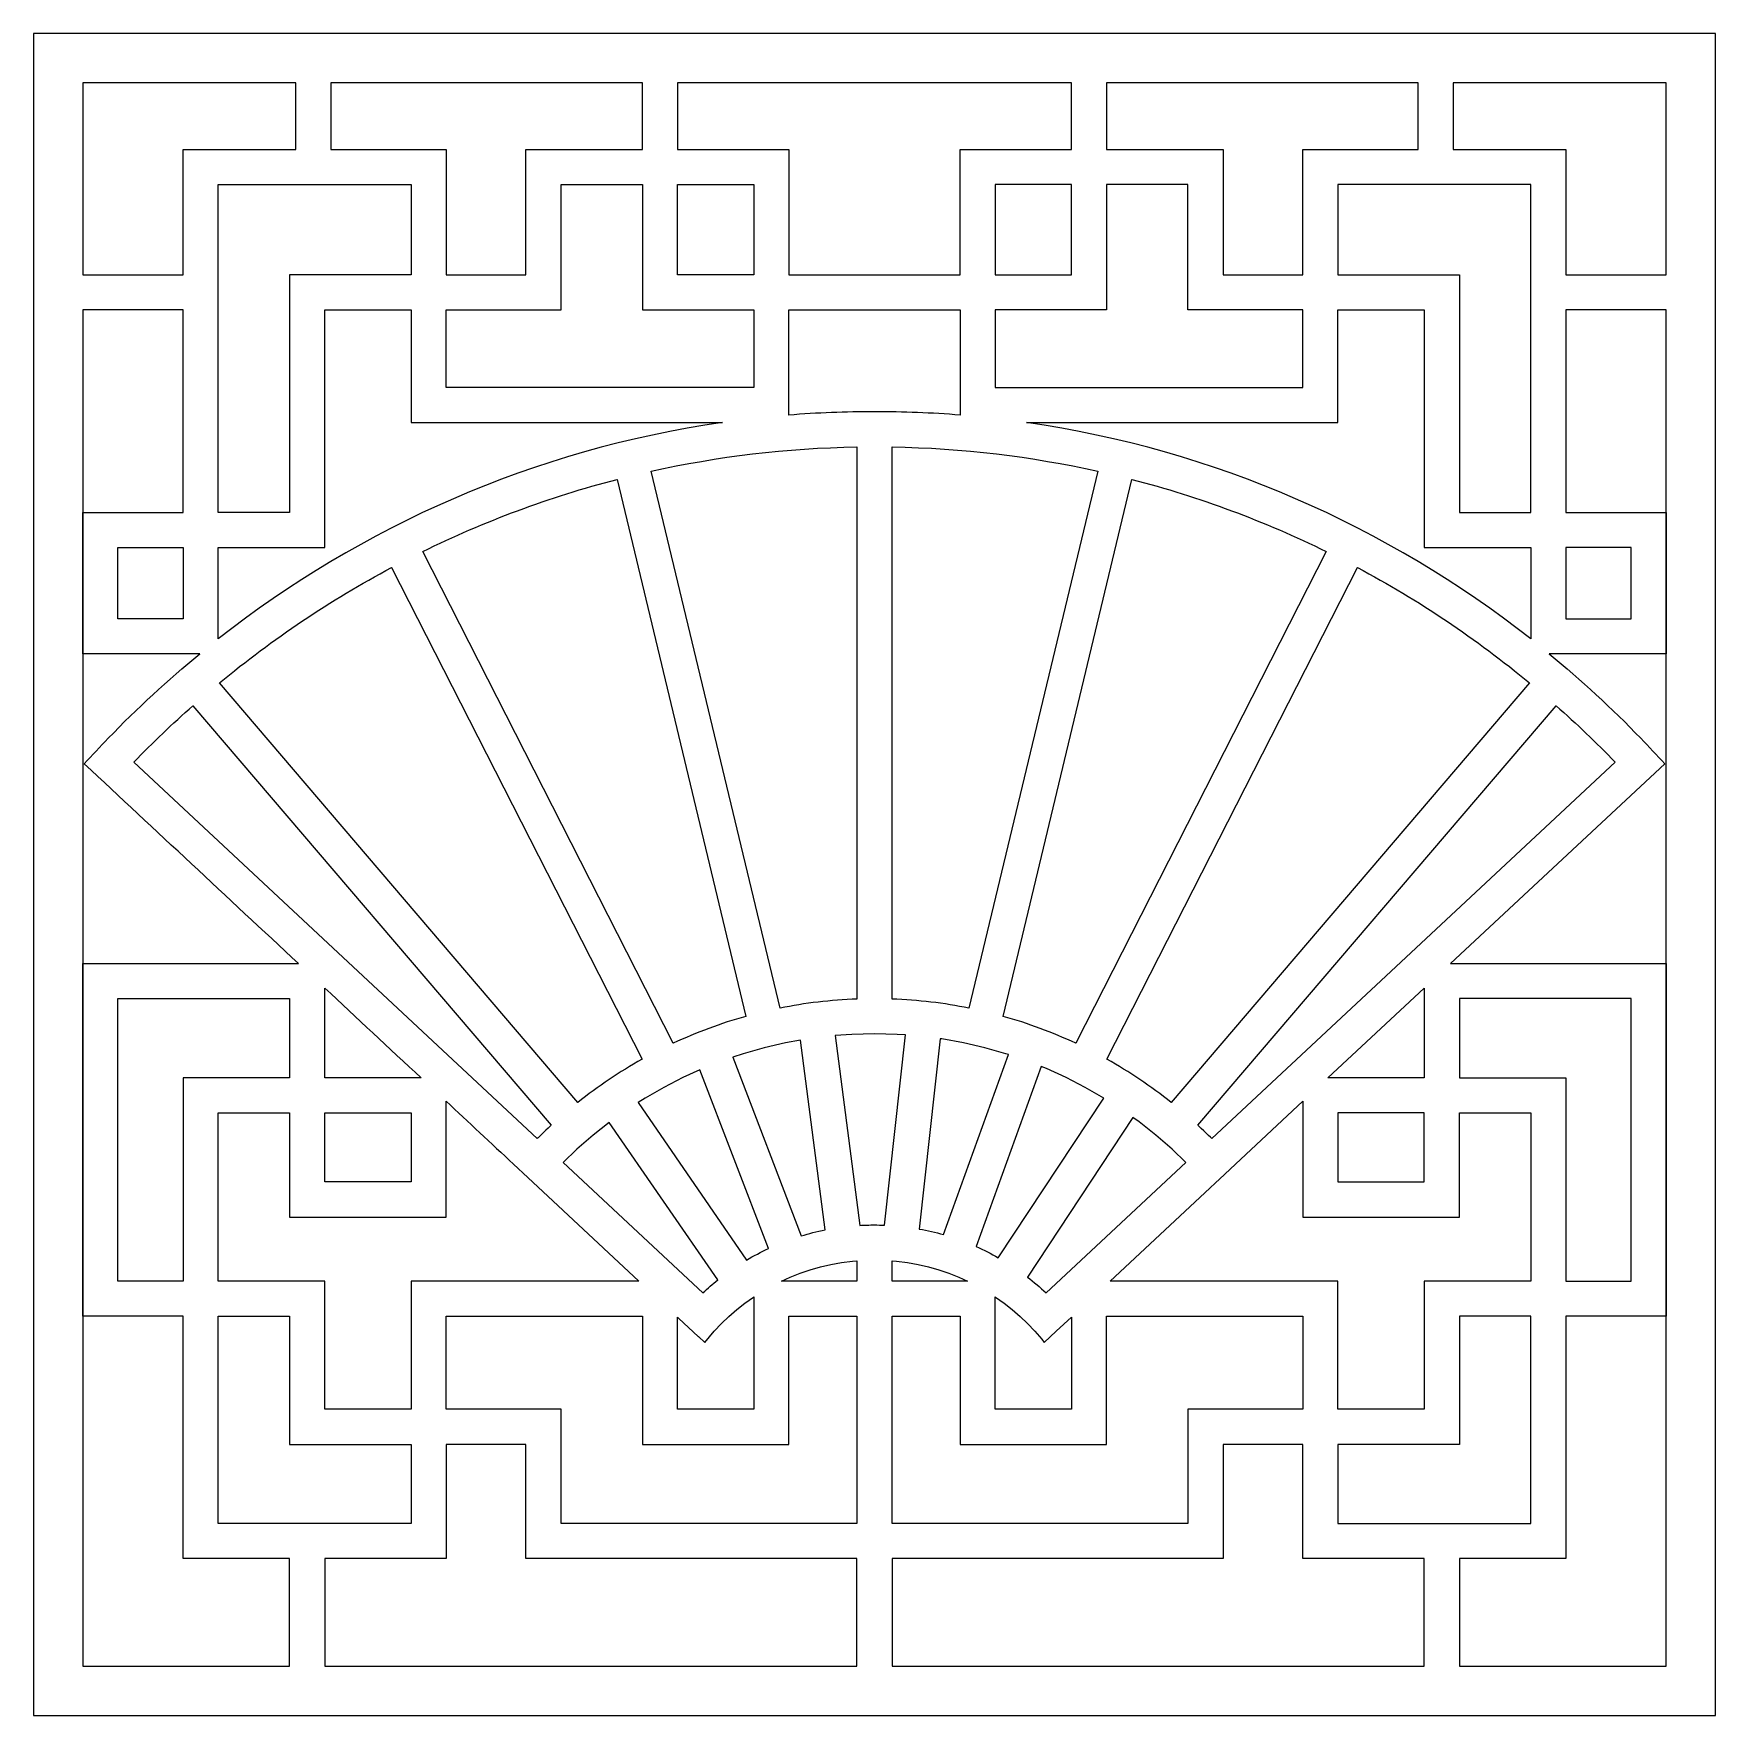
# Model space of a CAD drawing. Header units: centimetres. Extents: x -12.1 to 11.7, y -10.9 to 12.9.
import ezdxf

# ---------------------------------------------------------------- set-up
doc = ezdxf.new("R2010")
doc.units = ezdxf.units.CM
doc.header["$MEASUREMENT"] = 0
doc.layers.add('layer 1', color=7, linetype='Continuous')

msp = doc.modelspace()

# ---------------------------------------------------------------- linework, layer by layer
at = {"layer": 'layer 1', "color": 242}
for points, knots in [([(-12.06273, 12.90403), (-12.06273, 12.90403), (11.71167, 12.90403), (11.71167, 12.90403), (11.71167, 12.90403), (11.71167, 12.90403), (11.71167, -10.87038), (11.71167, -10.87038), (11.71167, -10.87038), (11.71167, -10.87038), (-12.06273, -10.87038), (-12.06273, -10.87038), (-12.06273, -10.87038), (-12.06273, -10.87038), (-12.06273, 12.90403), (-12.06273, 12.90403)], [0, 0, 0, 0, 0.2, 0.2, 0.2, 0.2, 0.4, 0.4, 0.4, 0.4, 0.6, 0.6, 0.6, 0.6, 1, 1, 1, 1]), ([(-11.36931, 12.21061), (-11.36931, 12.21061), (-8.35814, 12.21061), (-8.35814, 12.21061), (-8.35814, 12.21061), (-8.35814, 12.21061), (-8.35814, 11.26489), (-8.35814, 11.26489), (-8.35814, 11.26489), (-8.35814, 11.26489), (-9.94835, 11.26489), (-9.94835, 11.26489), (-9.94835, 11.26489), (-9.94835, 11.26489), (-9.94835, 9.49533), (-9.94835, 9.49533), (-9.94835, 9.49533), (-9.94835, 9.49533), (-11.36931, 9.49533), (-11.36931, 9.49533), (-11.36931, 9.49533), (-11.36931, 9.49533), (-11.36931, 12.21061), (-11.36931, 12.21061)], [0, 0, 0, 0, 0.14285714, 0.14285714, 0.14285714, 0.14285714, 0.28571429, 0.28571429, 0.28571429, 0.28571429, 0.42857143, 0.42857143, 0.42857143, 0.42857143, 0.57142857, 0.57142857, 0.57142857, 0.57142857, 0.71428571, 0.71428571, 0.71428571, 0.71428571, 1, 1, 1, 1]), ([(-7.86284, 12.21061), (-7.86284, 12.21061), (-3.45615, 12.21061), (-3.45615, 12.21061), (-3.45615, 12.21061), (-3.45615, 12.21061), (-3.45615, 11.26489), (-3.45615, 11.26489), (-3.45615, 11.26489), (-3.45615, 11.26489), (-5.10225, 11.26489), (-5.10225, 11.26489), (-5.10225, 11.26489), (-5.10225, 10.79413), (-5.10225, 9.96611), (-5.10225, 9.49533), (-5.10225, 9.49533), (-5.10225, 9.49533), (-6.2308, 9.49533), (-6.2308, 9.49533), (-6.2308, 9.49533), (-6.2308, 9.49533), (-6.2308, 11.26489), (-6.2308, 11.26489), (-6.2308, 11.26489), (-6.2308, 11.26489), (-7.86284, 11.26489), (-7.86284, 11.26489), (-7.86284, 11.26489), (-7.86284, 11.26489), (-7.86284, 12.21061), (-7.86284, 12.21061)], [0, 0, 0, 0, 0.11111111, 0.11111111, 0.11111111, 0.11111111, 0.22222222, 0.22222222, 0.22222222, 0.22222222, 0.33333333, 0.33333333, 0.33333333, 0.33333333, 0.44444444, 0.44444444, 0.44444444, 0.44444444, 0.55555556, 0.55555556, 0.55555556, 0.55555556, 0.66666667, 0.66666667, 0.66666667, 0.66666667, 0.77777778, 0.77777778, 0.77777778, 0.77777778, 1, 1, 1, 1]), ([(-2.96085, 12.21061), (-2.96085, 12.21061), (2.6098, 12.21061), (2.6098, 12.21061), (2.6098, 12.21061), (2.6098, 12.21061), (2.6098, 11.26489), (2.6098, 11.26489), (2.6098, 11.26489), (2.6098, 11.26489), (1.03364, 11.26489), (1.03364, 11.26489), (1.03364, 11.26489), (1.03364, 11.26489), (1.03364, 9.49533), (1.03364, 9.49533), (1.03364, 9.49533), (0.22752, 9.49533), (-0.57858, 9.49533), (-1.3847, 9.49533), (-1.3847, 9.49533), (-1.3847, 9.49533), (-1.3847, 11.26489), (-1.3847, 11.26489), (-1.3847, 11.26489), (-1.3847, 11.26489), (-2.96085, 11.26489), (-2.96085, 11.26489), (-2.96085, 11.26489), (-2.96085, 11.26489), (-2.96085, 12.21061), (-2.96085, 12.21061)], [0, 0, 0, 0, 0.11111111, 0.11111111, 0.11111111, 0.11111111, 0.22222222, 0.22222222, 0.22222222, 0.22222222, 0.33333333, 0.33333333, 0.33333333, 0.33333333, 0.44444444, 0.44444444, 0.44444444, 0.44444444, 0.55555556, 0.55555556, 0.55555556, 0.55555556, 0.66666667, 0.66666667, 0.66666667, 0.66666667, 0.77777778, 0.77777778, 0.77777778, 0.77777778, 1, 1, 1, 1]), ([(3.1051, 12.21061), (3.1051, 12.21061), (7.51179, 12.21061), (7.51179, 12.21061), (7.51179, 12.21061), (7.51179, 12.21061), (7.51179, 11.26489), (7.51179, 11.26489), (7.51179, 11.26489), (7.51179, 11.26489), (5.87975, 11.26489), (5.87975, 11.26489), (5.87975, 11.26489), (5.87975, 11.26489), (5.87975, 9.49533), (5.87975, 9.49533), (5.87975, 9.49533), (5.87975, 9.49533), (4.7512, 9.49533), (4.7512, 9.49533), (4.7512, 9.49533), (4.7512, 9.9661), (4.7512, 10.79413), (4.7512, 11.26489), (4.7512, 11.26489), (4.7512, 11.26489), (3.1051, 11.26489), (3.1051, 11.26489), (3.1051, 11.26489), (3.1051, 11.26489), (3.1051, 12.21061), (3.1051, 12.21061)], [0, 0, 0, 0, 0.11111111, 0.11111111, 0.11111111, 0.11111111, 0.22222222, 0.22222222, 0.22222222, 0.22222222, 0.33333333, 0.33333333, 0.33333333, 0.33333333, 0.44444444, 0.44444444, 0.44444444, 0.44444444, 0.55555556, 0.55555556, 0.55555556, 0.55555556, 0.66666667, 0.66666667, 0.66666667, 0.66666667, 0.77777778, 0.77777778, 0.77777778, 0.77777778, 1, 1, 1, 1]), ([(8.00709, 12.21061), (8.00709, 12.21061), (11.01825, 12.21061), (11.01825, 12.21061), (11.01825, 12.21061), (11.01825, 12.21061), (11.01825, 9.49533), (11.01825, 9.49533), (11.01825, 9.49533), (11.01825, 9.49533), (9.5973, 9.49533), (9.5973, 9.49533), (9.5973, 9.49533), (9.5973, 9.49533), (9.5973, 11.26489), (9.5973, 11.26489), (9.5973, 11.26489), (9.5973, 11.26489), (8.00709, 11.26489), (8.00709, 11.26489), (8.00709, 11.26489), (8.00709, 11.26489), (8.00709, 12.21061), (8.00709, 12.21061)], [0, 0, 0, 0, 0.14285714, 0.14285714, 0.14285714, 0.14285714, 0.28571429, 0.28571429, 0.28571429, 0.28571429, 0.42857143, 0.42857143, 0.42857143, 0.42857143, 0.57142857, 0.57142857, 0.57142857, 0.57142857, 0.71428571, 0.71428571, 0.71428571, 0.71428571, 1, 1, 1, 1]), ([(-6.7261, 9.49533), (-6.7261, 9.49533), (-6.7261, 10.76959), (-6.7261, 10.76959), (-6.7261, 10.76959), (-6.7261, 10.76959), (-9.45305, 10.76959), (-9.45305, 10.76959), (-9.45305, 10.76959), (-9.45305, 10.76959), (-9.45305, 6.13557), (-9.45305, 6.13557), (-9.45305, 6.13557), (-9.45305, 6.13557), (-8.44341, 6.13557), (-8.44341, 6.13557), (-8.44341, 6.13557), (-8.44341, 6.13557), (-8.44341, 9.49533), (-8.44341, 9.49533), (-8.44341, 9.49533), (-7.87099, 9.49533), (-7.29853, 9.49533), (-6.7261, 9.49533)], [0, 0, 0, 0, 0.14285714, 0.14285714, 0.14285714, 0.14285714, 0.28571429, 0.28571429, 0.28571429, 0.28571429, 0.42857143, 0.42857143, 0.42857143, 0.42857143, 0.57142857, 0.57142857, 0.57142857, 0.57142857, 0.71428571, 0.71428571, 0.71428571, 0.71428571, 1, 1, 1, 1]), ([(-1.88, 9.00003), (-2.40539, 9.00003), (-2.93078, 9.00003), (-3.45615, 9.00003), (-3.45615, 9.00003), (-3.45615, 9.00003), (-3.45615, 10.76959), (-3.45615, 10.76959), (-3.45615, 10.76959), (-3.45615, 10.76959), (-4.60695, 10.76959), (-4.60695, 10.76959), (-4.60695, 10.76959), (-4.60695, 10.76959), (-4.60695, 9.00003), (-4.60695, 9.00003), (-4.60695, 9.00003), (-5.14824, 9.00003), (-5.68952, 9.00003), (-6.2308, 9.00003), (-6.2308, 9.00003), (-6.2308, 9.00003), (-6.2308, 7.90121), (-6.2308, 7.90121), (-6.2308, 7.90121), (-6.2308, 7.90121), (-1.88, 7.90121), (-1.88, 7.90121), (-1.88, 7.90121), (-1.88, 7.90121), (-1.88, 9.00003), (-1.88, 9.00003)], [0, 0, 0, 0, 0.11111111, 0.11111111, 0.11111111, 0.11111111, 0.22222222, 0.22222222, 0.22222222, 0.22222222, 0.33333333, 0.33333333, 0.33333333, 0.33333333, 0.44444444, 0.44444444, 0.44444444, 0.44444444, 0.55555556, 0.55555556, 0.55555556, 0.55555556, 0.66666667, 0.66666667, 0.66666667, 0.66666667, 0.77777778, 0.77777778, 0.77777778, 0.77777778, 1, 1, 1, 1]), ([(-2.96085, 9.49533), (-2.96085, 9.49533), (-1.88, 9.49533), (-1.88, 9.49533), (-1.88, 9.49533), (-1.88, 9.49533), (-1.88, 10.76959), (-1.88, 10.76959), (-1.88, 10.76959), (-1.88, 10.76959), (-2.96085, 10.76959), (-2.96085, 10.76959), (-2.96085, 10.76959), (-2.96085, 10.76959), (-2.96085, 9.49533), (-2.96085, 9.49533)], [0, 0, 0, 0, 0.2, 0.2, 0.2, 0.2, 0.4, 0.4, 0.4, 0.4, 0.6, 0.6, 0.6, 0.6, 1, 1, 1, 1]), ([(1.52894, 9.00003), (1.52894, 9.00003), (2.6098, 9.00003), (2.6098, 9.00003), (2.6098, 9.00003), (2.6098, 9.00003), (2.86858, 9.00003), (2.86858, 9.00003), (2.86858, 9.00003), (2.86858, 9.00003), (3.1051, 9.00003), (3.1051, 9.00003), (3.1051, 9.00003), (3.1051, 9.00003), (3.1051, 10.76959), (3.1051, 10.76959), (3.1051, 10.76959), (3.1051, 10.76959), (4.2559, 10.76959), (4.2559, 10.76959), (4.2559, 10.76959), (4.2559, 10.76959), (4.2559, 9.00003), (4.2559, 9.00003), (4.2559, 9.00003), (4.79717, 9.00003), (5.33846, 9.00003), (5.87975, 9.00003), (5.87975, 9.00003), (5.87975, 9.00003), (5.87975, 7.90121), (5.87975, 7.90121), (5.87975, 7.90121), (5.87975, 7.90121), (1.52894, 7.90121), (1.52894, 7.90121), (1.52894, 7.90121), (1.52894, 7.90121), (1.52894, 9.00003), (1.52894, 9.00003)], [0, 0, 0, 0, 0.09090909, 0.09090909, 0.09090909, 0.09090909, 0.18181818, 0.18181818, 0.18181818, 0.18181818, 0.27272727, 0.27272727, 0.27272727, 0.27272727, 0.36363636, 0.36363636, 0.36363636, 0.36363636, 0.45454545, 0.45454545, 0.45454545, 0.45454545, 0.54545455, 0.54545455, 0.54545455, 0.54545455, 0.63636364, 0.63636364, 0.63636364, 0.63636364, 0.72727273, 0.72727273, 0.72727273, 0.72727273, 0.81818182, 0.81818182, 0.81818182, 0.81818182, 1, 1, 1, 1]), ([(2.6098, 9.49533), (2.6098, 9.49533), (1.52894, 9.49533), (1.52894, 9.49533), (1.52894, 9.49533), (1.52894, 9.49533), (1.52894, 10.76959), (1.52894, 10.76959), (1.52894, 10.76959), (1.52894, 10.76959), (2.6098, 10.76959), (2.6098, 10.76959), (2.6098, 10.76959), (2.6098, 10.76959), (2.6098, 9.49533), (2.6098, 9.49533)], [0, 0, 0, 0, 0.2, 0.2, 0.2, 0.2, 0.4, 0.4, 0.4, 0.4, 0.6, 0.6, 0.6, 0.6, 1, 1, 1, 1]), ([(6.37505, 9.49533), (6.37505, 9.49533), (6.37505, 10.76959), (6.37505, 10.76959), (6.37505, 10.76959), (6.37505, 10.76959), (9.102, 10.76959), (9.102, 10.76959), (9.102, 10.76959), (9.102, 10.76959), (9.102, 6.13557), (9.102, 6.13557), (9.102, 6.13557), (9.102, 6.13557), (8.09236, 6.13557), (8.09236, 6.13557), (8.09236, 6.13557), (8.09236, 6.13557), (8.09236, 9.49533), (8.09236, 9.49533), (8.09236, 9.49533), (7.51992, 9.49533), (6.94747, 9.49533), (6.37505, 9.49533)], [0, 0, 0, 0, 0.14285714, 0.14285714, 0.14285714, 0.14285714, 0.28571429, 0.28571429, 0.28571429, 0.28571429, 0.42857143, 0.42857143, 0.42857143, 0.42857143, 0.57142857, 0.57142857, 0.57142857, 0.57142857, 0.71428571, 0.71428571, 0.71428571, 0.71428571, 1, 1, 1, 1]), ([(-11.36931, 6.13557), (-11.36931, 6.13557), (-11.36931, 9.00003), (-11.36931, 9.00003), (-11.36931, 9.00003), (-11.36931, 9.00003), (-9.94835, 9.00003), (-9.94835, 9.00003), (-9.94835, 9.00003), (-9.94835, 9.00003), (-9.94835, 6.13557), (-9.94835, 6.13557), (-9.94835, 6.13557), (-10.422, 6.13557), (-10.89565, 6.13557), (-11.36931, 6.13557)], [0, 0, 0, 0, 0.2, 0.2, 0.2, 0.2, 0.4, 0.4, 0.4, 0.4, 0.6, 0.6, 0.6, 0.6, 1, 1, 1, 1]), ([(-2.32519, 7.40591), (-2.32519, 7.40591), (-6.7261, 7.40591), (-6.7261, 7.40591), (-6.7261, 7.40591), (-6.7261, 7.88424), (-6.7261, 8.5217), (-6.7261, 9.00003), (-6.7261, 9.00003), (-6.7261, 9.00003), (-7.94811, 9.00003), (-7.94811, 9.00003), (-7.94811, 9.00003), (-7.94811, 7.93315), (-7.94811, 6.70716), (-7.94811, 5.64027), (-7.94811, 5.64027), (-7.94811, 5.64027), (-9.45305, 5.64027), (-9.45305, 5.64027), (-9.45305, 5.64027), (-9.45305, 5.64027), (-9.45305, 4.34683), (-9.45305, 4.34683), (-9.45305, 4.34683), (-7.42761, 5.93788), (-4.98717, 7.0225), (-2.32519, 7.40591)], [0, 0, 0, 0, 0.125, 0.125, 0.125, 0.125, 0.25, 0.25, 0.25, 0.25, 0.375, 0.375, 0.375, 0.375, 0.5, 0.5, 0.5, 0.5, 0.625, 0.625, 0.625, 0.625, 0.75, 0.75, 0.75, 0.75, 1, 1, 1, 1]), ([(1.03364, 7.51104), (1.03364, 7.95433), (1.03364, 8.55675), (1.03364, 9.00003), (1.03364, 9.00003), (0.22752, 9.00003), (-0.57858, 9.00003), (-1.3847, 9.00003), (-1.3847, 9.00003), (-1.3847, 8.55675), (-1.3847, 7.95433), (-1.3847, 7.51104), (-1.3847, 7.51104), (-0.98572, 7.543), (-0.58249, 7.55944), (-0.17553, 7.55944), (-0.17553, 7.55944), (0.23144, 7.55944), (0.63467, 7.543), (1.03364, 7.51104)], [0, 0, 0, 0, 0.16666667, 0.16666667, 0.16666667, 0.16666667, 0.33333333, 0.33333333, 0.33333333, 0.33333333, 0.5, 0.5, 0.5, 0.5, 0.66666667, 0.66666667, 0.66666667, 0.66666667, 1, 1, 1, 1]), ([(9.102, 4.34684), (9.102, 4.34684), (9.102, 5.64027), (9.102, 5.64027), (9.102, 5.64027), (9.102, 5.64027), (7.59706, 5.64027), (7.59706, 5.64027), (7.59706, 5.64027), (7.59706, 6.70716), (7.59706, 7.93315), (7.59706, 9.00003), (7.59706, 9.00003), (7.59706, 9.00003), (6.37505, 9.00003), (6.37505, 9.00003), (6.37505, 9.00003), (6.37505, 8.5217), (6.37505, 7.88424), (6.37505, 7.40591), (6.37505, 7.40591), (6.37505, 7.40591), (1.97416, 7.40591), (1.97416, 7.40591), (1.97416, 7.40591), (4.6361, 7.02243), (7.07658, 5.9379), (9.102, 4.34684)], [0, 0, 0, 0, 0.125, 0.125, 0.125, 0.125, 0.25, 0.25, 0.25, 0.25, 0.375, 0.375, 0.375, 0.375, 0.5, 0.5, 0.5, 0.5, 0.625, 0.625, 0.625, 0.625, 0.75, 0.75, 0.75, 0.75, 1, 1, 1, 1]), ([(11.01825, 9.00003), (11.01825, 9.00003), (11.01825, 6.13557), (11.01825, 6.13557), (11.01825, 6.13557), (10.54459, 6.13557), (10.07094, 6.13557), (9.5973, 6.13557), (9.5973, 6.13557), (9.5973, 6.13557), (9.5973, 9.00003), (9.5973, 9.00003), (9.5973, 9.00003), (9.5973, 9.00003), (11.01825, 9.00003), (11.01825, 9.00003)], [0, 0, 0, 0, 0.2, 0.2, 0.2, 0.2, 0.4, 0.4, 0.4, 0.4, 0.6, 0.6, 0.6, 0.6, 1, 1, 1, 1]), ([(-0.42318, -0.74395), (-0.42318, -0.74395), (-0.42318, 7.0618), (-0.42318, 7.0618), (-0.42318, 7.0618), (-1.42052, 7.04502), (-2.394, 6.92722), (-3.33372, 6.718), (-3.33372, 6.718), (-3.33372, 6.718), (-1.51142, -0.87244), (-1.51142, -0.87244), (-1.51142, -0.87244), (-1.15773, -0.80105), (-0.79419, -0.75742), (-0.42318, -0.74395)], [0, 0, 0, 0, 0.2, 0.2, 0.2, 0.2, 0.4, 0.4, 0.4, 0.4, 0.6, 0.6, 0.6, 0.6, 1, 1, 1, 1]), ([(1.16036, -0.87244), (1.16036, -0.87244), (2.98267, 6.718), (2.98267, 6.718), (2.98267, 6.718), (2.04296, 6.92724), (1.06947, 7.04502), (0.07212, 7.0618), (0.07212, 7.0618), (0.07212, 7.0618), (0.07212, -0.74395), (0.07212, -0.74395), (0.07212, -0.74395), (0.44312, -0.75745), (0.80668, -0.80102), (1.16036, -0.87244)], [0, 0, 0, 0, 0.2, 0.2, 0.2, 0.2, 0.4, 0.4, 0.4, 0.4, 0.6, 0.6, 0.6, 0.6, 1, 1, 1, 1]), ([(-1.99298, -0.98829), (-1.99298, -0.98829), (-3.81522, 6.60189), (-3.81522, 6.60189), (-3.81522, 6.60189), (-4.77227, 6.35399), (-5.69165, 6.01079), (-6.56255, 5.58308), (-6.56255, 5.58308), (-6.56255, 5.58308), (-3.02024, -1.3691), (-3.02024, -1.3691), (-3.02024, -1.3691), (-2.69122, -1.21552), (-2.34791, -1.08774), (-1.99298, -0.98829)], [0, 0, 0, 0, 0.2, 0.2, 0.2, 0.2, 0.4, 0.4, 0.4, 0.4, 0.6, 0.6, 0.6, 0.6, 1, 1, 1, 1]), ([(2.66918, -1.36911), (2.66918, -1.36911), (6.21151, 5.58309), (6.21151, 5.58309), (6.21151, 5.58309), (5.34061, 6.01081), (4.42121, 6.354), (3.46416, 6.60189), (3.46416, 6.60189), (3.46416, 6.60189), (1.64192, -0.98829), (1.64192, -0.98829), (1.64192, -0.98829), (1.99685, -1.08776), (2.34018, -1.21551), (2.66918, -1.36911)], [0, 0, 0, 0, 0.2, 0.2, 0.2, 0.2, 0.4, 0.4, 0.4, 0.4, 0.6, 0.6, 0.6, 0.6, 1, 1, 1, 1]), ([(-11.36931, 4.13809), (-11.36931, 4.13809), (-11.36931, 6.13557), (-11.36931, 6.13557), (-11.36931, 6.13557), (-11.36931, 6.13557), (-11.36931, 4.13809), (-11.36931, 4.13809)], [0, 0, 0, 0, 0.33333333, 0.33333333, 0.33333333, 0.33333333, 1, 1, 1, 1]), ([(11.01825, 4.13809), (11.01825, 4.13809), (11.01825, 6.13557), (11.01825, 6.13557), (11.01825, 6.13557), (11.01825, 6.13557), (11.01825, 4.13809), (11.01825, 4.13809)], [0, 0, 0, 0, 0.33333333, 0.33333333, 0.33333333, 0.33333333, 1, 1, 1, 1]), ([(-10.87401, 5.64027), (-10.87401, 5.64027), (-10.87401, 4.63339), (-10.87401, 4.63339), (-10.87401, 4.63339), (-10.87401, 4.63339), (-9.94835, 4.63339), (-9.94835, 4.63339), (-9.94835, 4.63339), (-9.94835, 4.63339), (-9.94835, 5.64027), (-9.94835, 5.64027), (-9.94835, 5.64027), (-9.94835, 5.64027), (-10.87401, 5.64027), (-10.87401, 5.64027)], [0, 0, 0, 0, 0.2, 0.2, 0.2, 0.2, 0.4, 0.4, 0.4, 0.4, 0.6, 0.6, 0.6, 0.6, 1, 1, 1, 1]), ([(10.52296, 5.64027), (10.52296, 5.64027), (10.52296, 4.63339), (10.52296, 4.63339), (10.52296, 4.63339), (10.52296, 4.63339), (9.5973, 4.63339), (9.5973, 4.63339), (9.5973, 4.63339), (9.5973, 4.63339), (9.5973, 5.64027), (9.5973, 5.64027), (9.5973, 5.64027), (9.5973, 5.64027), (10.52296, 5.64027), (10.52296, 5.64027)], [0, 0, 0, 0, 0.2, 0.2, 0.2, 0.2, 0.4, 0.4, 0.4, 0.4, 0.6, 0.6, 0.6, 0.6, 1, 1, 1, 1]), ([(-9.43534, 3.72551), (-9.43534, 3.72551), (-4.37024, -2.20496), (-4.37024, -2.20496), (-4.37024, -2.20496), (-4.08489, -1.97821), (-3.78088, -1.77403), (-3.46101, -1.59504), (-3.46101, -1.59504), (-3.46101, -1.59504), (-7.00333, 5.35715), (-7.00333, 5.35715), (-7.00333, 5.35715), (-7.86948, 4.89452), (-8.68392, 4.34691), (-9.43534, 3.72551)], [0, 0, 0, 0, 0.2, 0.2, 0.2, 0.2, 0.4, 0.4, 0.4, 0.4, 0.6, 0.6, 0.6, 0.6, 1, 1, 1, 1]), ([(4.01919, -2.20496), (4.01919, -2.20496), (9.08429, 3.72551), (9.08429, 3.72551), (9.08429, 3.72551), (8.33288, 4.34691), (7.51844, 4.89452), (6.65228, 5.35717), (6.65228, 5.35717), (6.65228, 5.35717), (3.10995, -1.59504), (3.10995, -1.59504), (3.10995, -1.59504), (3.42983, -1.77404), (3.73384, -1.97821), (4.01919, -2.20496)], [0, 0, 0, 0, 0.2, 0.2, 0.2, 0.2, 0.4, 0.4, 0.4, 0.4, 0.6, 0.6, 0.6, 0.6, 1, 1, 1, 1]), ([(-11.36931, -0.24269), (-11.36931, -0.24269), (-11.36931, 4.13809), (-11.36931, 4.13809), (-11.36931, 4.13809), (-10.81713, 4.13809), (-10.26497, 4.13809), (-9.71281, 4.13809), (-9.71281, 4.13809), (-10.16736, 3.7647), (-10.59991, 3.36544), (-11.0079, 2.9423), (-11.0079, 2.9423), (-11.12249, 2.82345), (-11.23534, 2.70292), (-11.34603, 2.58038), (-11.34603, 2.58038), (-10.33691, 1.63936), (-9.32779, 0.69833), (-8.31866, -0.24269), (-8.31866, -0.24269), (-9.33555, -0.24269), (-10.35243, -0.24269), (-11.36931, -0.24269)], [0, 0, 0, 0, 0.14285714, 0.14285714, 0.14285714, 0.14285714, 0.28571429, 0.28571429, 0.28571429, 0.28571429, 0.42857143, 0.42857143, 0.42857143, 0.42857143, 0.57142857, 0.57142857, 0.57142857, 0.57142857, 0.71428571, 0.71428571, 0.71428571, 0.71428571, 1, 1, 1, 1]), ([(11.01825, 4.13809), (11.01825, 4.13809), (11.01825, -0.24269), (11.01825, -0.24269), (11.01825, -0.24269), (10.00137, -0.24269), (8.9845, -0.24269), (7.96761, -0.24269), (7.96761, -0.24269), (7.96761, -0.24269), (10.99497, 2.58038), (10.99497, 2.58038), (10.99497, 2.58038), (10.88428, 2.70292), (10.77144, 2.82345), (10.65684, 2.9423), (10.65684, 2.9423), (10.24886, 3.36544), (9.81628, 3.76466), (9.36177, 4.13809), (9.36177, 4.13809), (9.91393, 4.13809), (10.46608, 4.13809), (11.01825, 4.13809)], [0, 0, 0, 0, 0.14285714, 0.14285714, 0.14285714, 0.14285714, 0.28571429, 0.28571429, 0.28571429, 0.28571429, 0.42857143, 0.42857143, 0.42857143, 0.42857143, 0.57142857, 0.57142857, 0.57142857, 0.57142857, 0.71428571, 0.71428571, 0.71428571, 0.71428571, 1, 1, 1, 1]), ([(-4.94201, -2.71422), (-4.93003, -2.7029), (-4.78329, -2.56079), (-4.74656, -2.52699), (-4.74656, -2.52699), (-4.74656, -2.52699), (-9.81161, 3.40342), (-9.81161, 3.40342), (-9.81161, 3.40342), (-10.10004, 3.14814), (-10.37845, 2.88177), (-10.64587, 2.60472), (-10.64587, 2.60472), (-10.64587, 2.60472), (-10.64587, 2.60472), (-10.64587, 2.60472), (-10.64587, 2.60472), (-10.64587, 2.60472), (-10.64587, 2.60471), (-10.64587, 2.60471), (-10.64587, 2.60471), (-10.64587, 2.60471), (-4.94201, -2.71422), (-4.94201, -2.71422)], [0, 0, 0, 0, 0.14285714, 0.14285714, 0.14285714, 0.14285714, 0.28571429, 0.28571429, 0.28571429, 0.28571429, 0.42857143, 0.42857143, 0.42857143, 0.42857143, 0.57142857, 0.57142857, 0.57142857, 0.57142857, 0.71428571, 0.71428571, 0.71428571, 0.71428571, 1, 1, 1, 1]), ([(4.59097, -2.71421), (4.59097, -2.71421), (10.29482, 2.60471), (10.29482, 2.60471), (10.29482, 2.60471), (10.0274, 2.88177), (9.74896, 3.14811), (9.46056, 3.40342), (9.46056, 3.40342), (9.46056, 3.40342), (4.3955, -2.527), (4.3955, -2.527), (4.3955, -2.527), (4.43465, -2.56303), (4.60645, -2.72964), (4.59097, -2.71421)], [0, 0, 0, 0, 0.2, 0.2, 0.2, 0.2, 0.4, 0.4, 0.4, 0.4, 0.6, 0.6, 0.6, 0.6, 1, 1, 1, 1]), ([(-11.36931, -0.24269), (-11.36931, -0.24269), (-11.36931, -5.22697), (-11.36931, -5.22697), (-11.36931, -5.22697), (-11.36931, -5.22697), (-11.36931, -0.24269), (-11.36931, -0.24269)], [0, 0, 0, 0, 0.33333333, 0.33333333, 0.33333333, 0.33333333, 1, 1, 1, 1]), ([(11.01825, -5.22697), (11.01825, -5.22697), (11.01825, -0.24269), (11.01825, -0.24269), (11.01825, -0.24269), (11.01825, -0.24269), (11.01825, -5.22697), (11.01825, -5.22697)], [0, 0, 0, 0, 0.33333333, 0.33333333, 0.33333333, 0.33333333, 1, 1, 1, 1]), ([(-7.94811, -0.58824), (-7.94811, -0.58824), (-7.94811, -1.8592), (-7.94811, -1.8592), (-7.94811, -1.8592), (-7.4938, -1.8592), (-7.03948, -1.8592), (-6.58516, -1.8592), (-6.58516, -1.8592), (-7.03948, -1.43555), (-7.49379, -1.0119), (-7.94811, -0.58824)], [0, 0, 0, 0, 0.25, 0.25, 0.25, 0.25, 0.5, 0.5, 0.5, 0.5, 1, 1, 1, 1]), ([(6.23411, -1.8592), (6.68843, -1.8592), (7.14275, -1.8592), (7.59705, -1.8592), (7.59705, -1.8592), (7.59705, -1.8592), (7.59705, -0.58824), (7.59705, -0.58824), (7.59705, -0.58824), (7.59705, -0.58824), (6.23411, -1.8592), (6.23411, -1.8592)], [0, 0, 0, 0, 0.25, 0.25, 0.25, 0.25, 0.5, 0.5, 0.5, 0.5, 1, 1, 1, 1]), ([(-9.94835, -1.8592), (-9.94835, -1.8592), (-8.44341, -1.8592), (-8.44341, -1.8592), (-8.44341, -1.8592), (-8.44341, -1.8592), (-8.44341, -0.73799), (-8.44341, -0.73799), (-8.44341, -0.73799), (-8.44341, -0.73799), (-10.87401, -0.73799), (-10.87401, -0.73799), (-10.87401, -0.73799), (-10.87401, -0.73799), (-10.87401, -4.73167), (-10.87401, -4.73167), (-10.87401, -4.73167), (-10.87401, -4.73167), (-9.94835, -4.73167), (-9.94835, -4.73167), (-9.94835, -4.73167), (-9.94835, -4.73167), (-9.94835, -1.8592), (-9.94835, -1.8592)], [0, 0, 0, 0, 0.14285714, 0.14285714, 0.14285714, 0.14285714, 0.28571429, 0.28571429, 0.28571429, 0.28571429, 0.42857143, 0.42857143, 0.42857143, 0.42857143, 0.57142857, 0.57142857, 0.57142857, 0.57142857, 0.71428571, 0.71428571, 0.71428571, 0.71428571, 1, 1, 1, 1]), ([(9.5973, -1.8592), (9.5973, -1.8592), (8.09235, -1.8592), (8.09235, -1.8592), (8.09235, -1.8592), (8.09235, -1.8592), (8.09235, -0.73799), (8.09235, -0.73799), (8.09235, -0.73799), (8.09235, -0.73799), (10.52295, -0.73799), (10.52295, -0.73799), (10.52295, -0.73799), (10.52295, -0.73799), (10.52295, -4.73167), (10.52295, -4.73167), (10.52295, -4.73167), (10.52295, -4.73167), (9.5973, -4.73167), (9.5973, -4.73167), (9.5973, -4.73167), (9.5973, -4.73167), (9.5973, -1.8592), (9.5973, -1.8592)], [0, 0, 0, 0, 0.14285714, 0.14285714, 0.14285714, 0.14285714, 0.28571429, 0.28571429, 0.28571429, 0.28571429, 0.42857143, 0.42857143, 0.42857143, 0.42857143, 0.57142857, 0.57142857, 0.57142857, 0.57142857, 0.71428571, 0.71428571, 0.71428571, 0.71428571, 1, 1, 1, 1]), ([(-0.87485, -4.00738), (-0.98925, -4.03043), (-1.10214, -4.0591), (-1.21318, -4.09313), (-1.21318, -4.09313), (-1.21318, -4.09313), (-2.18001, -1.56659), (-2.18001, -1.56659), (-2.18001, -1.56659), (-2.18001, -1.56659), (-2.03388, -1.51697), (-2.03388, -1.51697), (-2.03388, -1.51697), (-2.03388, -1.51697), (-1.73727, -1.43242), (-1.73727, -1.43242), (-1.73727, -1.43242), (-1.73727, -1.43242), (-1.43494, -1.36235), (-1.43494, -1.36235), (-1.43494, -1.36235), (-1.43494, -1.36235), (-1.22053, -1.32388), (-1.22053, -1.32388), (-1.22053, -1.32388), (-1.22053, -1.32388), (-0.87485, -4.00738), (-0.87485, -4.00738)], [0, 0, 0, 0, 0.125, 0.125, 0.125, 0.125, 0.25, 0.25, 0.25, 0.25, 0.375, 0.375, 0.375, 0.375, 0.5, 0.5, 0.5, 0.5, 0.625, 0.625, 0.625, 0.625, 0.75, 0.75, 0.75, 0.75, 1, 1, 1, 1]), ([(-0.03448, -3.94046), (-0.08137, -3.93859), (-0.12839, -3.93759), (-0.17553, -3.93759), (-0.17553, -3.93759), (-0.24518, -3.93759), (-0.31457, -3.93969), (-0.38364, -3.94375), (-0.38364, -3.94375), (-0.38364, -3.94375), (-0.72926, -1.26069), (-0.72926, -1.26069), (-0.72926, -1.26069), (-0.72926, -1.26069), (-0.49722, -1.24294), (-0.49722, -1.24294), (-0.49722, -1.24294), (-0.49722, -1.24294), (-0.17553, -1.23476), (-0.17553, -1.23476), (-0.17553, -1.23476), (-0.17553, -1.23476), (0.14617, -1.24294), (0.14617, -1.24294), (0.14617, -1.24294), (0.14617, -1.24294), (0.26045, -1.25168), (0.26045, -1.25168), (0.26045, -1.25168), (0.26045, -1.25168), (-0.03448, -3.94046), (-0.03448, -3.94046)], [0, 0, 0, 0, 0.11111111, 0.11111111, 0.11111111, 0.11111111, 0.22222222, 0.22222222, 0.22222222, 0.22222222, 0.33333333, 0.33333333, 0.33333333, 0.33333333, 0.44444444, 0.44444444, 0.44444444, 0.44444444, 0.55555556, 0.55555556, 0.55555556, 0.55555556, 0.66666667, 0.66666667, 0.66666667, 0.66666667, 0.77777778, 0.77777778, 0.77777778, 0.77777778, 1, 1, 1, 1]), ([(0.79776, -4.07409), (0.68611, -4.04217), (0.57268, -4.01569), (0.45784, -3.99479), (0.45784, -3.99479), (0.45784, -3.99479), (0.75297, -1.30417), (0.75297, -1.30417), (0.75297, -1.30417), (0.75297, -1.30417), (0.77621, -1.30714), (0.77621, -1.30714), (0.77621, -1.30714), (0.77621, -1.30714), (1.08389, -1.36235), (1.08389, -1.36235), (1.08389, -1.36235), (1.08389, -1.36235), (1.38622, -1.43242), (1.38622, -1.43242), (1.38622, -1.43242), (1.38622, -1.43242), (1.68283, -1.51697), (1.68283, -1.51697), (1.68283, -1.51697), (1.68283, -1.51697), (1.71717, -1.52863), (1.71717, -1.52863), (1.71717, -1.52863), (1.71717, -1.52863), (0.79776, -4.07409), (0.79776, -4.07409)], [0, 0, 0, 0, 0.11111111, 0.11111111, 0.11111111, 0.11111111, 0.22222222, 0.22222222, 0.22222222, 0.22222222, 0.33333333, 0.33333333, 0.33333333, 0.33333333, 0.44444444, 0.44444444, 0.44444444, 0.44444444, 0.55555556, 0.55555556, 0.55555556, 0.55555556, 0.66666667, 0.66666667, 0.66666667, 0.66666667, 0.77777778, 0.77777778, 0.77777778, 0.77777778, 1, 1, 1, 1]), ([(-1.67547, -4.27096), (-1.78079, -4.32014), (-1.88369, -4.3745), (-1.98381, -4.43378), (-1.98381, -4.43378), (-1.98381, -4.43378), (-3.5167, -2.20677), (-3.5167, -2.20677), (-3.5167, -2.20677), (-3.5167, -2.20677), (-3.41789, -2.14332), (-3.41789, -2.14332), (-3.41789, -2.14332), (-3.41789, -2.14332), (-3.15559, -1.9922), (-3.15559, -1.9922), (-3.15559, -1.9922), (-3.15559, -1.9922), (-2.88565, -1.85362), (-2.88565, -1.85362), (-2.88565, -1.85362), (-2.88565, -1.85362), (-2.64266, -1.74347), (-2.64266, -1.74347), (-2.64266, -1.74347), (-2.64266, -1.74347), (-1.67547, -4.27096), (-1.67547, -4.27096)], [0, 0, 0, 0, 0.125, 0.125, 0.125, 0.125, 0.25, 0.25, 0.25, 0.25, 0.375, 0.375, 0.375, 0.375, 0.5, 0.5, 0.5, 0.5, 0.625, 0.625, 0.625, 0.625, 0.75, 0.75, 0.75, 0.75, 1, 1, 1, 1]), ([(1.57477, -4.40004), (1.47356, -4.34266), (1.36962, -4.2903), (1.26334, -4.2431), (1.26334, -4.2431), (1.26334, -4.2431), (2.18251, -1.69834), (2.18251, -1.69834), (2.18251, -1.69834), (2.18251, -1.69834), (2.2574, -1.72796), (2.2574, -1.72796), (2.2574, -1.72796), (2.2574, -1.72796), (2.5346, -1.85362), (2.5346, -1.85362), (2.5346, -1.85362), (2.5346, -1.85362), (2.80454, -1.9922), (2.80454, -1.9922), (2.80454, -1.9922), (2.80454, -1.9922), (3.06636, -2.14304), (3.06636, -2.14304), (3.06636, -2.14304), (3.06636, -2.14304), (1.57477, -4.40004), (1.57477, -4.40004)], [0, 0, 0, 0, 0.125, 0.125, 0.125, 0.125, 0.25, 0.25, 0.25, 0.25, 0.375, 0.375, 0.375, 0.375, 0.5, 0.5, 0.5, 0.5, 0.625, 0.625, 0.625, 0.625, 0.75, 0.75, 0.75, 0.75, 1, 1, 1, 1]), ([(-6.2308, -2.18965), (-6.2308, -2.18965), (-6.2308, -3.82522), (-6.2308, -3.82522), (-6.2308, -3.82522), (-6.96834, -3.82522), (-7.70588, -3.82522), (-8.44341, -3.82522), (-8.44341, -3.82522), (-8.44341, -3.82522), (-8.44341, -2.3545), (-8.44341, -2.3545), (-8.44341, -2.3545), (-8.44341, -2.3545), (-9.45305, -2.3545), (-9.45305, -2.3545), (-9.45305, -2.3545), (-9.45305, -2.3545), (-9.45305, -4.73167), (-9.45305, -4.73167), (-9.45305, -4.73167), (-8.95141, -4.73167), (-8.44976, -4.73167), (-7.94811, -4.73167), (-7.94811, -4.73167), (-7.94811, -4.73167), (-7.94811, -6.54404), (-7.94811, -6.54404), (-7.94811, -6.54404), (-7.94811, -6.54404), (-6.7261, -6.54404), (-6.7261, -6.54404), (-6.7261, -6.54404), (-6.7261, -6.54404), (-6.7261, -4.73167), (-6.7261, -4.73167), (-6.7261, -4.73167), (-5.65234, -4.73167), (-4.57858, -4.73167), (-3.50482, -4.73167), (-3.50482, -4.73167), (-3.50482, -4.73167), (-5.07784, -3.2648), (-5.07784, -3.2648), (-5.07784, -3.2648), (-5.07784, -3.2648), (-5.28004, -3.07625), (-5.28004, -3.07625), (-5.28004, -3.07625), (-5.59696, -2.78071), (-5.91388, -2.48518), (-6.2308, -2.18965)], [0, 0, 0, 0, 0.07142857, 0.07142857, 0.07142857, 0.07142857, 0.14285714, 0.14285714, 0.14285714, 0.14285714, 0.21428571, 0.21428571, 0.21428571, 0.21428571, 0.28571429, 0.28571429, 0.28571429, 0.28571429, 0.35714286, 0.35714286, 0.35714286, 0.35714286, 0.42857143, 0.42857143, 0.42857143, 0.42857143, 0.5, 0.5, 0.5, 0.5, 0.57142857, 0.57142857, 0.57142857, 0.57142857, 0.64285714, 0.64285714, 0.64285714, 0.64285714, 0.71428571, 0.71428571, 0.71428571, 0.71428571, 0.78571429, 0.78571429, 0.78571429, 0.78571429, 0.85714286, 0.85714286, 0.85714286, 0.85714286, 1, 1, 1, 1]), ([(-6.7261, -3.32992), (-6.7261, -3.32992), (-6.7261, -2.3545), (-6.7261, -2.3545), (-6.7261, -2.3545), (-6.7261, -2.3545), (-7.94811, -2.3545), (-7.94811, -2.3545), (-7.94811, -2.3545), (-7.94811, -2.3545), (-7.94811, -3.32992), (-7.94811, -3.32992), (-7.94811, -3.32992), (-7.94811, -3.32992), (-6.7261, -3.32992), (-6.7261, -3.32992)], [0, 0, 0, 0, 0.2, 0.2, 0.2, 0.2, 0.4, 0.4, 0.4, 0.4, 0.6, 0.6, 0.6, 0.6, 1, 1, 1, 1]), ([(3.15377, -4.73167), (4.22753, -4.73167), (5.30129, -4.73167), (6.37504, -4.73167), (6.37504, -4.73167), (6.37504, -4.73167), (6.37504, -6.54404), (6.37504, -6.54404), (6.37504, -6.54404), (6.37504, -6.54404), (7.59705, -6.54404), (7.59705, -6.54404), (7.59705, -6.54404), (7.59705, -6.54404), (7.59705, -4.73167), (7.59705, -4.73167), (7.59705, -4.73167), (8.09871, -4.73167), (8.60035, -4.73167), (9.102, -4.73167), (9.102, -4.73167), (9.102, -4.73167), (9.102, -2.3545), (9.102, -2.3545), (9.102, -2.3545), (9.102, -2.3545), (8.09235, -2.3545), (8.09235, -2.3545), (8.09235, -2.3545), (8.09235, -2.3545), (8.09235, -3.82522), (8.09235, -3.82522), (8.09235, -3.82522), (7.35482, -3.82522), (6.61729, -3.82522), (5.87974, -3.82522), (5.87974, -3.82522), (5.87974, -3.82522), (5.87974, -2.18965), (5.87974, -2.18965), (5.87974, -2.18965), (5.87974, -2.18965), (4.92899, -3.07625), (4.92899, -3.07625), (4.92899, -3.07625), (4.92899, -3.07625), (4.7008, -3.28904), (4.7008, -3.28904), (4.7008, -3.28904), (4.7008, -3.28904), (4.64542, -3.34068), (4.64542, -3.34068), (4.64542, -3.34068), (4.64542, -3.34068), (4.56512, -3.41556), (4.56512, -3.41556), (4.56512, -3.41556), (4.56512, -3.41556), (3.15377, -4.73167), (3.15377, -4.73167)], [0, 0, 0, 0, 0.0625, 0.0625, 0.0625, 0.0625, 0.125, 0.125, 0.125, 0.125, 0.1875, 0.1875, 0.1875, 0.1875, 0.25, 0.25, 0.25, 0.25, 0.3125, 0.3125, 0.3125, 0.3125, 0.375, 0.375, 0.375, 0.375, 0.4375, 0.4375, 0.4375, 0.4375, 0.5, 0.5, 0.5, 0.5, 0.5625, 0.5625, 0.5625, 0.5625, 0.625, 0.625, 0.625, 0.625, 0.6875, 0.6875, 0.6875, 0.6875, 0.75, 0.75, 0.75, 0.75, 0.8125, 0.8125, 0.8125, 0.8125, 0.875, 0.875, 0.875, 0.875, 1, 1, 1, 1]), ([(6.37504, -3.32992), (6.37504, -3.32992), (6.37504, -2.3545), (6.37504, -2.3545), (6.37504, -2.3545), (6.37504, -2.3545), (7.59705, -2.3545), (7.59705, -2.3545), (7.59705, -2.3545), (7.59705, -2.3545), (7.59705, -3.32992), (7.59705, -3.32992), (7.59705, -3.32992), (7.59705, -3.32992), (6.37504, -3.32992), (6.37504, -3.32992)], [0, 0, 0, 0, 0.2, 0.2, 0.2, 0.2, 0.4, 0.4, 0.4, 0.4, 0.6, 0.6, 0.6, 0.6, 1, 1, 1, 1]), ([(-2.3915, -4.71507), (-2.46374, -4.77267), (-2.53392, -4.83316), (-2.60182, -4.89649), (-2.60182, -4.89649), (-2.60182, -4.89649), (-4.57906, -3.05269), (-4.57906, -3.05269), (-4.57906, -3.05269), (-4.57906, -3.05269), (-4.38238, -2.86514), (-4.38238, -2.86514), (-4.38238, -2.86514), (-4.38238, -2.86514), (-4.15478, -2.66788), (-4.15478, -2.66788), (-4.15478, -2.66788), (-4.15478, -2.66788), (-3.92501, -2.48716), (-3.92501, -2.48716), (-3.92501, -2.48716), (-3.92501, -2.48716), (-2.3915, -4.71507), (-2.3915, -4.71507)], [0, 0, 0, 0, 0.14285714, 0.14285714, 0.14285714, 0.14285714, 0.28571429, 0.28571429, 0.28571429, 0.28571429, 0.42857143, 0.42857143, 0.42857143, 0.42857143, 0.57142857, 0.57142857, 0.57142857, 0.57142857, 0.71428571, 0.71428571, 0.71428571, 0.71428571, 1, 1, 1, 1]), ([(2.25085, -4.89641), (2.16651, -4.81773), (2.07867, -4.7434), (1.98769, -4.6736), (1.98769, -4.6736), (1.98769, -4.6736), (3.47811, -2.41838), (3.47811, -2.41838), (3.47811, -2.41838), (3.47811, -2.41838), (3.56684, -2.48156), (3.56684, -2.48156), (3.56684, -2.48156), (3.56684, -2.48156), (3.80373, -2.66788), (3.80373, -2.66788), (3.80373, -2.66788), (3.80373, -2.66788), (4.03133, -2.86514), (4.03133, -2.86514), (4.03133, -2.86514), (4.03133, -2.86514), (4.22801, -3.05269), (4.22801, -3.05269), (4.22801, -3.05269), (4.22801, -3.05269), (2.25085, -4.89641), (2.25085, -4.89641)], [0, 0, 0, 0, 0.125, 0.125, 0.125, 0.125, 0.25, 0.25, 0.25, 0.25, 0.375, 0.375, 0.375, 0.375, 0.5, 0.5, 0.5, 0.5, 0.625, 0.625, 0.625, 0.625, 0.75, 0.75, 0.75, 0.75, 1, 1, 1, 1]), ([(-1.49224, -4.73167), (-1.13589, -4.73167), (-0.77954, -4.73167), (-0.42318, -4.73167), (-0.42318, -4.73167), (-0.42318, -4.73167), (-0.42318, -4.44395), (-0.42318, -4.44395), (-0.42318, -4.44395), (-0.42318, -4.44395), (-0.48835, -4.44893), (-0.48835, -4.44893), (-0.48835, -4.44893), (-0.48835, -4.44893), (-0.6413, -4.46847), (-0.6413, -4.46847), (-0.6413, -4.46847), (-0.6413, -4.46847), (-0.79176, -4.49546), (-0.79176, -4.49546), (-0.79176, -4.49546), (-0.79176, -4.49546), (-0.93957, -4.52972), (-0.93957, -4.52972), (-0.93957, -4.52972), (-0.93957, -4.52972), (-1.08459, -4.57106), (-1.08459, -4.57106), (-1.08459, -4.57106), (-1.08459, -4.57106), (-1.22665, -4.6193), (-1.22665, -4.6193), (-1.22665, -4.6193), (-1.22665, -4.6193), (-1.36556, -4.67423), (-1.36556, -4.67423), (-1.36556, -4.67423), (-1.36556, -4.67423), (-1.49224, -4.73167), (-1.49224, -4.73167)], [0, 0, 0, 0, 0.09090909, 0.09090909, 0.09090909, 0.09090909, 0.18181818, 0.18181818, 0.18181818, 0.18181818, 0.27272727, 0.27272727, 0.27272727, 0.27272727, 0.36363636, 0.36363636, 0.36363636, 0.36363636, 0.45454545, 0.45454545, 0.45454545, 0.45454545, 0.54545455, 0.54545455, 0.54545455, 0.54545455, 0.63636364, 0.63636364, 0.63636364, 0.63636364, 0.72727273, 0.72727273, 0.72727273, 0.72727273, 0.81818182, 0.81818182, 0.81818182, 0.81818182, 1, 1, 1, 1]), ([(0.07212, -4.44395), (0.07212, -4.44395), (0.07212, -4.73167), (0.07212, -4.73167), (0.07212, -4.73167), (0.42848, -4.73167), (0.78484, -4.73167), (1.1412, -4.73167), (1.1412, -4.73167), (1.1412, -4.73167), (1.01451, -4.67423), (1.01451, -4.67423), (1.01451, -4.67423), (1.01451, -4.67423), (0.8756, -4.6193), (0.8756, -4.6193), (0.8756, -4.6193), (0.8756, -4.6193), (0.73355, -4.57106), (0.73355, -4.57106), (0.73355, -4.57106), (0.73355, -4.57106), (0.58853, -4.52972), (0.58853, -4.52972), (0.58853, -4.52972), (0.58853, -4.52972), (0.44071, -4.49546), (0.44071, -4.49546), (0.44071, -4.49546), (0.44071, -4.49546), (0.29025, -4.46847), (0.29025, -4.46847), (0.29025, -4.46847), (0.29025, -4.46847), (0.1373, -4.44893), (0.1373, -4.44893), (0.1373, -4.44893), (0.1373, -4.44893), (0.07212, -4.44395), (0.07212, -4.44395)], [0, 0, 0, 0, 0.09090909, 0.09090909, 0.09090909, 0.09090909, 0.18181818, 0.18181818, 0.18181818, 0.18181818, 0.27272727, 0.27272727, 0.27272727, 0.27272727, 0.36363636, 0.36363636, 0.36363636, 0.36363636, 0.45454545, 0.45454545, 0.45454545, 0.45454545, 0.54545455, 0.54545455, 0.54545455, 0.54545455, 0.63636364, 0.63636364, 0.63636364, 0.63636364, 0.72727273, 0.72727273, 0.72727273, 0.72727273, 0.81818182, 0.81818182, 0.81818182, 0.81818182, 1, 1, 1, 1]), ([(-2.96085, -5.23892), (-2.96085, -5.23892), (-2.96085, -6.54404), (-2.96085, -6.54404), (-2.96085, -6.54404), (-2.96085, -6.54404), (-1.88, -6.54404), (-1.88, -6.54404), (-1.88, -6.54404), (-1.88, -6.54404), (-1.88, -4.95349), (-1.88, -4.95349), (-1.88, -4.95349), (-1.88, -4.95349), (-1.88604, -4.95737), (-1.88604, -4.95737), (-1.88604, -4.95737), (-1.88604, -4.95737), (-2.00636, -5.04305), (-2.00636, -5.04305), (-2.00636, -5.04305), (-2.00636, -5.04305), (-2.12237, -5.13429), (-2.12237, -5.13429), (-2.12237, -5.13429), (-2.12237, -5.13429), (-2.23383, -5.2309), (-2.23383, -5.2309), (-2.23383, -5.2309), (-2.23383, -5.2309), (-2.34055, -5.33265), (-2.34055, -5.33265), (-2.34055, -5.33265), (-2.34055, -5.33265), (-2.44231, -5.43937), (-2.44231, -5.43937), (-2.44231, -5.43937), (-2.44231, -5.43937), (-2.57592, -5.59788), (-2.57592, -5.59788), (-2.57592, -5.59788), (-2.57592, -5.59788), (-2.66372, -5.516), (-2.66372, -5.516), (-2.66372, -5.516), (-2.66372, -5.516), (-2.666, -5.51387), (-2.666, -5.51387), (-2.666, -5.51387), (-2.666, -5.51387), (-2.93988, -5.25848), (-2.93988, -5.25848), (-2.93988, -5.25848), (-2.93988, -5.25848), (-2.96085, -5.23892), (-2.96085, -5.23892)], [0, 0, 0, 0, 0.06666667, 0.06666667, 0.06666667, 0.06666667, 0.13333333, 0.13333333, 0.13333333, 0.13333333, 0.2, 0.2, 0.2, 0.2, 0.26666667, 0.26666667, 0.26666667, 0.26666667, 0.33333333, 0.33333333, 0.33333333, 0.33333333, 0.4, 0.4, 0.4, 0.4, 0.46666667, 0.46666667, 0.46666667, 0.46666667, 0.53333333, 0.53333333, 0.53333333, 0.53333333, 0.6, 0.6, 0.6, 0.6, 0.66666667, 0.66666667, 0.66666667, 0.66666667, 0.73333333, 0.73333333, 0.73333333, 0.73333333, 0.8, 0.8, 0.8, 0.8, 0.86666667, 0.86666667, 0.86666667, 0.86666667, 1, 1, 1, 1]), ([(1.52894, -4.95349), (1.52894, -4.95349), (1.52894, -6.54404), (1.52894, -6.54404), (1.52894, -6.54404), (1.52894, -6.54404), (2.6098, -6.54404), (2.6098, -6.54404), (2.6098, -6.54404), (2.6098, -6.54404), (2.6098, -5.23893), (2.6098, -5.23893), (2.6098, -5.23893), (2.6098, -5.23893), (2.39275, -5.44133), (2.39275, -5.44133), (2.39275, -5.44133), (2.39275, -5.44133), (2.39275, -5.44133), (2.39275, -5.44133), (2.39275, -5.44133), (2.39275, -5.44133), (2.22487, -5.59788), (2.22487, -5.59788), (2.22487, -5.59788), (2.22487, -5.59788), (2.18787, -5.55084), (2.18787, -5.55084), (2.18787, -5.55084), (2.18787, -5.55084), (2.09126, -5.43937), (2.09126, -5.43937), (2.09126, -5.43937), (2.09126, -5.43937), (1.9895, -5.33265), (1.9895, -5.33265), (1.9895, -5.33265), (1.9895, -5.33265), (1.88278, -5.23089), (1.88278, -5.23089), (1.88278, -5.23089), (1.88278, -5.23089), (1.77132, -5.13429), (1.77132, -5.13429), (1.77132, -5.13429), (1.77132, -5.13429), (1.65532, -5.04305), (1.65532, -5.04305), (1.65532, -5.04305), (1.65532, -5.04305), (1.53499, -4.95737), (1.53499, -4.95737), (1.53499, -4.95737), (1.53499, -4.95737), (1.52894, -4.95349), (1.52894, -4.95349)], [0, 0, 0, 0, 0.06666667, 0.06666667, 0.06666667, 0.06666667, 0.13333333, 0.13333333, 0.13333333, 0.13333333, 0.2, 0.2, 0.2, 0.2, 0.26666667, 0.26666667, 0.26666667, 0.26666667, 0.33333333, 0.33333333, 0.33333333, 0.33333333, 0.4, 0.4, 0.4, 0.4, 0.46666667, 0.46666667, 0.46666667, 0.46666667, 0.53333333, 0.53333333, 0.53333333, 0.53333333, 0.6, 0.6, 0.6, 0.6, 0.66666667, 0.66666667, 0.66666667, 0.66666667, 0.73333333, 0.73333333, 0.73333333, 0.73333333, 0.8, 0.8, 0.8, 0.8, 0.86666667, 0.86666667, 0.86666667, 0.86666667, 1, 1, 1, 1]), ([(-8.44341, -10.17696), (-8.44341, -10.17696), (-11.36931, -10.17696), (-11.36931, -10.17696), (-11.36931, -10.17696), (-11.36931, -10.17696), (-11.36931, -5.22697), (-11.36931, -5.22697), (-11.36931, -5.22697), (-10.89566, -5.22697), (-10.42201, -5.22697), (-9.94835, -5.22697), (-9.94835, -5.22697), (-9.94835, -5.22697), (-9.94835, -8.65359), (-9.94835, -8.65359), (-9.94835, -8.65359), (-9.44671, -8.65359), (-8.94506, -8.65359), (-8.44341, -8.65359), (-8.44341, -8.65359), (-8.44341, -8.65359), (-8.44341, -10.17696), (-8.44341, -10.17696)], [0, 0, 0, 0, 0.14285714, 0.14285714, 0.14285714, 0.14285714, 0.28571429, 0.28571429, 0.28571429, 0.28571429, 0.42857143, 0.42857143, 0.42857143, 0.42857143, 0.57142857, 0.57142857, 0.57142857, 0.57142857, 0.71428571, 0.71428571, 0.71428571, 0.71428571, 1, 1, 1, 1]), ([(-8.44341, -7.03934), (-8.44341, -7.03934), (-8.44341, -5.22697), (-8.44341, -5.22697), (-8.44341, -5.22697), (-8.44341, -5.22697), (-9.45305, -5.22697), (-9.45305, -5.22697), (-9.45305, -5.22697), (-9.45305, -5.22697), (-9.45305, -8.15829), (-9.45305, -8.15829), (-9.45305, -8.15829), (-9.45305, -8.15829), (-6.7261, -8.15829), (-6.7261, -8.15829), (-6.7261, -8.15829), (-6.7261, -8.15829), (-6.7261, -7.03934), (-6.7261, -7.03934), (-6.7261, -7.03934), (-7.29853, -7.03934), (-7.87099, -7.03934), (-8.44341, -7.03934)], [0, 0, 0, 0, 0.14285714, 0.14285714, 0.14285714, 0.14285714, 0.28571429, 0.28571429, 0.28571429, 0.28571429, 0.42857143, 0.42857143, 0.42857143, 0.42857143, 0.57142857, 0.57142857, 0.57142857, 0.57142857, 0.71428571, 0.71428571, 0.71428571, 0.71428571, 1, 1, 1, 1]), ([(-0.42318, -8.15829), (-0.42318, -8.15829), (-0.42318, -5.22697), (-0.42318, -5.22697), (-0.42318, -5.22697), (-0.74368, -5.22697), (-1.06419, -5.22697), (-1.3847, -5.22697), (-1.3847, -5.22697), (-1.3847, -5.22697), (-1.3847, -7.03934), (-1.3847, -7.03934), (-1.3847, -7.03934), (-2.07518, -7.03934), (-2.76568, -7.03934), (-3.45615, -7.03934), (-3.45615, -7.03934), (-3.45615, -7.03934), (-3.45615, -5.22697), (-3.45615, -5.22697), (-3.45615, -5.22697), (-3.45615, -5.22697), (-6.2308, -5.22697), (-6.2308, -5.22697), (-6.2308, -5.22697), (-6.2308, -5.22697), (-6.2308, -6.54404), (-6.2308, -6.54404), (-6.2308, -6.54404), (-5.68952, -6.54404), (-5.14824, -6.54404), (-4.60695, -6.54404), (-4.60695, -6.54404), (-4.60695, -6.54404), (-4.60695, -8.15829), (-4.60695, -8.15829), (-4.60695, -8.15829), (-3.21236, -8.15829), (-1.81777, -8.15829), (-0.42318, -8.15829)], [0, 0, 0, 0, 0.09090909, 0.09090909, 0.09090909, 0.09090909, 0.18181818, 0.18181818, 0.18181818, 0.18181818, 0.27272727, 0.27272727, 0.27272727, 0.27272727, 0.36363636, 0.36363636, 0.36363636, 0.36363636, 0.45454545, 0.45454545, 0.45454545, 0.45454545, 0.54545455, 0.54545455, 0.54545455, 0.54545455, 0.63636364, 0.63636364, 0.63636364, 0.63636364, 0.72727273, 0.72727273, 0.72727273, 0.72727273, 0.81818182, 0.81818182, 0.81818182, 0.81818182, 1, 1, 1, 1]), ([(0.07212, -5.22697), (0.07212, -5.22697), (0.07212, -8.15829), (0.07212, -8.15829), (0.07212, -8.15829), (1.46671, -8.15829), (2.86131, -8.15829), (4.25589, -8.15829), (4.25589, -8.15829), (4.25589, -8.15829), (4.25589, -6.54404), (4.25589, -6.54404), (4.25589, -6.54404), (4.79719, -6.54404), (5.33846, -6.54404), (5.87974, -6.54404), (5.87974, -6.54404), (5.87974, -6.54404), (5.87974, -5.22697), (5.87974, -5.22697), (5.87974, -5.22697), (5.87974, -5.22697), (3.1051, -5.22697), (3.1051, -5.22697), (3.1051, -5.22697), (3.1051, -5.22697), (3.1051, -7.03934), (3.1051, -7.03934), (3.1051, -7.03934), (2.41463, -7.03934), (1.72413, -7.03934), (1.03364, -7.03934), (1.03364, -7.03934), (1.03364, -7.03934), (1.03364, -5.22697), (1.03364, -5.22697), (1.03364, -5.22697), (0.71313, -5.22697), (0.39263, -5.22697), (0.07212, -5.22697)], [0, 0, 0, 0, 0.09090909, 0.09090909, 0.09090909, 0.09090909, 0.18181818, 0.18181818, 0.18181818, 0.18181818, 0.27272727, 0.27272727, 0.27272727, 0.27272727, 0.36363636, 0.36363636, 0.36363636, 0.36363636, 0.45454545, 0.45454545, 0.45454545, 0.45454545, 0.54545455, 0.54545455, 0.54545455, 0.54545455, 0.63636364, 0.63636364, 0.63636364, 0.63636364, 0.72727273, 0.72727273, 0.72727273, 0.72727273, 0.81818182, 0.81818182, 0.81818182, 0.81818182, 1, 1, 1, 1]), ([(8.09235, -7.03934), (8.09235, -7.03934), (8.09235, -5.22697), (8.09235, -5.22697), (8.09235, -5.22697), (8.09235, -5.22697), (9.102, -5.22697), (9.102, -5.22697), (9.102, -5.22697), (9.102, -5.22697), (9.102, -8.15829), (9.102, -8.15829), (9.102, -8.15829), (9.102, -8.15829), (6.37504, -8.15829), (6.37504, -8.15829), (6.37504, -8.15829), (6.37504, -8.15829), (6.37504, -7.03934), (6.37504, -7.03934), (6.37504, -7.03934), (6.94748, -7.03934), (7.51993, -7.03934), (8.09235, -7.03934)], [0, 0, 0, 0, 0.14285714, 0.14285714, 0.14285714, 0.14285714, 0.28571429, 0.28571429, 0.28571429, 0.28571429, 0.42857143, 0.42857143, 0.42857143, 0.42857143, 0.57142857, 0.57142857, 0.57142857, 0.57142857, 0.71428571, 0.71428571, 0.71428571, 0.71428571, 1, 1, 1, 1]), ([(11.01825, -5.22697), (11.01825, -5.22697), (11.01825, -10.17696), (11.01825, -10.17696), (11.01825, -10.17696), (11.01825, -10.17696), (8.09235, -10.17696), (8.09235, -10.17696), (8.09235, -10.17696), (8.09235, -10.17696), (8.09235, -8.65359), (8.09235, -8.65359), (8.09235, -8.65359), (8.59401, -8.65359), (9.09566, -8.65359), (9.5973, -8.65359), (9.5973, -8.65359), (9.5973, -8.65359), (9.5973, -5.22697), (9.5973, -5.22697), (9.5973, -5.22697), (10.07096, -5.22697), (10.5446, -5.22697), (11.01825, -5.22697)], [0, 0, 0, 0, 0.14285714, 0.14285714, 0.14285714, 0.14285714, 0.28571429, 0.28571429, 0.28571429, 0.28571429, 0.42857143, 0.42857143, 0.42857143, 0.42857143, 0.57142857, 0.57142857, 0.57142857, 0.57142857, 0.71428571, 0.71428571, 0.71428571, 0.71428571, 1, 1, 1, 1]), ([(-0.42318, -10.17696), (-0.42318, -10.17696), (-7.94811, -10.17696), (-7.94811, -10.17696), (-7.94811, -10.17696), (-7.94811, -10.17696), (-7.94811, -8.65359), (-7.94811, -8.65359), (-7.94811, -8.65359), (-7.37568, -8.65359), (-6.80324, -8.65359), (-6.2308, -8.65359), (-6.2308, -8.65359), (-6.2308, -8.65359), (-6.2308, -7.03934), (-6.2308, -7.03934), (-6.2308, -7.03934), (-6.2308, -7.03934), (-5.10225, -7.03934), (-5.10225, -7.03934), (-5.10225, -7.03934), (-5.10225, -7.03934), (-5.10225, -8.65359), (-5.10225, -8.65359), (-5.10225, -8.65359), (-3.54256, -8.65359), (-1.98287, -8.65359), (-0.42318, -8.65359), (-0.42318, -8.65359), (-0.42318, -8.65359), (-0.42318, -10.17696), (-0.42318, -10.17696)], [0, 0, 0, 0, 0.11111111, 0.11111111, 0.11111111, 0.11111111, 0.22222222, 0.22222222, 0.22222222, 0.22222222, 0.33333333, 0.33333333, 0.33333333, 0.33333333, 0.44444444, 0.44444444, 0.44444444, 0.44444444, 0.55555556, 0.55555556, 0.55555556, 0.55555556, 0.66666667, 0.66666667, 0.66666667, 0.66666667, 0.77777778, 0.77777778, 0.77777778, 0.77777778, 1, 1, 1, 1]), ([(7.59705, -10.17696), (7.59705, -10.17696), (0.07212, -10.17696), (0.07212, -10.17696), (0.07212, -10.17696), (0.07212, -10.17696), (0.07212, -8.65359), (0.07212, -8.65359), (0.07212, -8.65359), (1.63181, -8.65359), (3.1915, -8.65359), (4.75119, -8.65359), (4.75119, -8.65359), (4.75119, -8.65359), (4.75119, -7.03934), (4.75119, -7.03934), (4.75119, -7.03934), (4.75119, -7.03934), (5.87974, -7.03934), (5.87974, -7.03934), (5.87974, -7.03934), (5.87974, -7.03934), (5.87974, -8.65359), (5.87974, -8.65359), (5.87974, -8.65359), (6.45218, -8.65359), (7.02463, -8.65359), (7.59705, -8.65359), (7.59705, -8.65359), (7.59705, -8.65359), (7.59705, -10.17696), (7.59705, -10.17696)], [0, 0, 0, 0, 0.11111111, 0.11111111, 0.11111111, 0.11111111, 0.22222222, 0.22222222, 0.22222222, 0.22222222, 0.33333333, 0.33333333, 0.33333333, 0.33333333, 0.44444444, 0.44444444, 0.44444444, 0.44444444, 0.55555556, 0.55555556, 0.55555556, 0.55555556, 0.66666667, 0.66666667, 0.66666667, 0.66666667, 0.77777778, 0.77777778, 0.77777778, 0.77777778, 1, 1, 1, 1])]:
    msp.add_open_spline(points, degree=3, knots=knots, dxfattribs=at)
at = {"layer": 'layer 1', "color": 242, "lineweight": 9}
for points, knots in [([(-12.06273, 12.90403), (-12.06273, 12.90403), (11.71167, 12.90403), (11.71167, 12.90403), (11.71167, 12.90403), (11.71167, 12.90403), (11.71167, -10.87038), (11.71167, -10.87038), (11.71167, -10.87038), (11.71167, -10.87038), (-12.06273, -10.87038), (-12.06273, -10.87038), (-12.06273, -10.87038), (-12.06273, -10.87038), (-12.06273, 12.90403), (-12.06273, 12.90403)], [0, 0, 0, 0, 0.2, 0.2, 0.2, 0.2, 0.4, 0.4, 0.4, 0.4, 0.6, 0.6, 0.6, 0.6, 1, 1, 1, 1]), ([(-11.36931, 12.21061), (-11.36931, 12.21061), (-8.35814, 12.21061), (-8.35814, 12.21061), (-8.35814, 12.21061), (-8.35814, 12.21061), (-8.35814, 11.26489), (-8.35814, 11.26489), (-8.35814, 11.26489), (-8.35814, 11.26489), (-9.94835, 11.26489), (-9.94835, 11.26489), (-9.94835, 11.26489), (-9.94835, 11.26489), (-9.94835, 9.49533), (-9.94835, 9.49533), (-9.94835, 9.49533), (-9.94835, 9.49533), (-11.36931, 9.49533), (-11.36931, 9.49533), (-11.36931, 9.49533), (-11.36931, 9.49533), (-11.36931, 12.21061), (-11.36931, 12.21061)], [0, 0, 0, 0, 0.14285714, 0.14285714, 0.14285714, 0.14285714, 0.28571429, 0.28571429, 0.28571429, 0.28571429, 0.42857143, 0.42857143, 0.42857143, 0.42857143, 0.57142857, 0.57142857, 0.57142857, 0.57142857, 0.71428571, 0.71428571, 0.71428571, 0.71428571, 1, 1, 1, 1]), ([(-7.86284, 12.21061), (-7.86284, 12.21061), (-3.45615, 12.21061), (-3.45615, 12.21061), (-3.45615, 12.21061), (-3.45615, 12.21061), (-3.45615, 11.26489), (-3.45615, 11.26489), (-3.45615, 11.26489), (-3.45615, 11.26489), (-5.10225, 11.26489), (-5.10225, 11.26489), (-5.10225, 11.26489), (-5.10225, 10.79413), (-5.10225, 9.96611), (-5.10225, 9.49533), (-5.10225, 9.49533), (-5.10225, 9.49533), (-6.2308, 9.49533), (-6.2308, 9.49533), (-6.2308, 9.49533), (-6.2308, 9.49533), (-6.2308, 11.26489), (-6.2308, 11.26489), (-6.2308, 11.26489), (-6.2308, 11.26489), (-7.86284, 11.26489), (-7.86284, 11.26489), (-7.86284, 11.26489), (-7.86284, 11.26489), (-7.86284, 12.21061), (-7.86284, 12.21061)], [0, 0, 0, 0, 0.11111111, 0.11111111, 0.11111111, 0.11111111, 0.22222222, 0.22222222, 0.22222222, 0.22222222, 0.33333333, 0.33333333, 0.33333333, 0.33333333, 0.44444444, 0.44444444, 0.44444444, 0.44444444, 0.55555556, 0.55555556, 0.55555556, 0.55555556, 0.66666667, 0.66666667, 0.66666667, 0.66666667, 0.77777778, 0.77777778, 0.77777778, 0.77777778, 1, 1, 1, 1]), ([(-2.96085, 12.21061), (-2.96085, 12.21061), (2.6098, 12.21061), (2.6098, 12.21061), (2.6098, 12.21061), (2.6098, 12.21061), (2.6098, 11.26489), (2.6098, 11.26489), (2.6098, 11.26489), (2.6098, 11.26489), (1.03364, 11.26489), (1.03364, 11.26489), (1.03364, 11.26489), (1.03364, 11.26489), (1.03364, 9.49533), (1.03364, 9.49533), (1.03364, 9.49533), (0.22752, 9.49533), (-0.57858, 9.49533), (-1.3847, 9.49533), (-1.3847, 9.49533), (-1.3847, 9.49533), (-1.3847, 11.26489), (-1.3847, 11.26489), (-1.3847, 11.26489), (-1.3847, 11.26489), (-2.96085, 11.26489), (-2.96085, 11.26489), (-2.96085, 11.26489), (-2.96085, 11.26489), (-2.96085, 12.21061), (-2.96085, 12.21061)], [0, 0, 0, 0, 0.11111111, 0.11111111, 0.11111111, 0.11111111, 0.22222222, 0.22222222, 0.22222222, 0.22222222, 0.33333333, 0.33333333, 0.33333333, 0.33333333, 0.44444444, 0.44444444, 0.44444444, 0.44444444, 0.55555556, 0.55555556, 0.55555556, 0.55555556, 0.66666667, 0.66666667, 0.66666667, 0.66666667, 0.77777778, 0.77777778, 0.77777778, 0.77777778, 1, 1, 1, 1]), ([(3.1051, 12.21061), (3.1051, 12.21061), (7.51179, 12.21061), (7.51179, 12.21061), (7.51179, 12.21061), (7.51179, 12.21061), (7.51179, 11.26489), (7.51179, 11.26489), (7.51179, 11.26489), (7.51179, 11.26489), (5.87975, 11.26489), (5.87975, 11.26489), (5.87975, 11.26489), (5.87975, 11.26489), (5.87975, 9.49533), (5.87975, 9.49533), (5.87975, 9.49533), (5.87975, 9.49533), (4.7512, 9.49533), (4.7512, 9.49533), (4.7512, 9.49533), (4.7512, 9.9661), (4.7512, 10.79413), (4.7512, 11.26489), (4.7512, 11.26489), (4.7512, 11.26489), (3.1051, 11.26489), (3.1051, 11.26489), (3.1051, 11.26489), (3.1051, 11.26489), (3.1051, 12.21061), (3.1051, 12.21061)], [0, 0, 0, 0, 0.11111111, 0.11111111, 0.11111111, 0.11111111, 0.22222222, 0.22222222, 0.22222222, 0.22222222, 0.33333333, 0.33333333, 0.33333333, 0.33333333, 0.44444444, 0.44444444, 0.44444444, 0.44444444, 0.55555556, 0.55555556, 0.55555556, 0.55555556, 0.66666667, 0.66666667, 0.66666667, 0.66666667, 0.77777778, 0.77777778, 0.77777778, 0.77777778, 1, 1, 1, 1]), ([(8.00709, 12.21061), (8.00709, 12.21061), (11.01825, 12.21061), (11.01825, 12.21061), (11.01825, 12.21061), (11.01825, 12.21061), (11.01825, 9.49533), (11.01825, 9.49533), (11.01825, 9.49533), (11.01825, 9.49533), (9.5973, 9.49533), (9.5973, 9.49533), (9.5973, 9.49533), (9.5973, 9.49533), (9.5973, 11.26489), (9.5973, 11.26489), (9.5973, 11.26489), (9.5973, 11.26489), (8.00709, 11.26489), (8.00709, 11.26489), (8.00709, 11.26489), (8.00709, 11.26489), (8.00709, 12.21061), (8.00709, 12.21061)], [0, 0, 0, 0, 0.14285714, 0.14285714, 0.14285714, 0.14285714, 0.28571429, 0.28571429, 0.28571429, 0.28571429, 0.42857143, 0.42857143, 0.42857143, 0.42857143, 0.57142857, 0.57142857, 0.57142857, 0.57142857, 0.71428571, 0.71428571, 0.71428571, 0.71428571, 1, 1, 1, 1]), ([(-6.7261, 9.49533), (-6.7261, 9.49533), (-6.7261, 10.76959), (-6.7261, 10.76959), (-6.7261, 10.76959), (-6.7261, 10.76959), (-9.45305, 10.76959), (-9.45305, 10.76959), (-9.45305, 10.76959), (-9.45305, 10.76959), (-9.45305, 6.13557), (-9.45305, 6.13557), (-9.45305, 6.13557), (-9.45305, 6.13557), (-8.44341, 6.13557), (-8.44341, 6.13557), (-8.44341, 6.13557), (-8.44341, 6.13557), (-8.44341, 9.49533), (-8.44341, 9.49533), (-8.44341, 9.49533), (-7.87099, 9.49533), (-7.29853, 9.49533), (-6.7261, 9.49533)], [0, 0, 0, 0, 0.14285714, 0.14285714, 0.14285714, 0.14285714, 0.28571429, 0.28571429, 0.28571429, 0.28571429, 0.42857143, 0.42857143, 0.42857143, 0.42857143, 0.57142857, 0.57142857, 0.57142857, 0.57142857, 0.71428571, 0.71428571, 0.71428571, 0.71428571, 1, 1, 1, 1]), ([(-1.88, 9.00003), (-2.40539, 9.00003), (-2.93078, 9.00003), (-3.45615, 9.00003), (-3.45615, 9.00003), (-3.45615, 9.00003), (-3.45615, 10.76959), (-3.45615, 10.76959), (-3.45615, 10.76959), (-3.45615, 10.76959), (-4.60695, 10.76959), (-4.60695, 10.76959), (-4.60695, 10.76959), (-4.60695, 10.76959), (-4.60695, 9.00003), (-4.60695, 9.00003), (-4.60695, 9.00003), (-5.14824, 9.00003), (-5.68952, 9.00003), (-6.2308, 9.00003), (-6.2308, 9.00003), (-6.2308, 9.00003), (-6.2308, 7.90121), (-6.2308, 7.90121), (-6.2308, 7.90121), (-6.2308, 7.90121), (-1.88, 7.90121), (-1.88, 7.90121), (-1.88, 7.90121), (-1.88, 7.90121), (-1.88, 9.00003), (-1.88, 9.00003)], [0, 0, 0, 0, 0.11111111, 0.11111111, 0.11111111, 0.11111111, 0.22222222, 0.22222222, 0.22222222, 0.22222222, 0.33333333, 0.33333333, 0.33333333, 0.33333333, 0.44444444, 0.44444444, 0.44444444, 0.44444444, 0.55555556, 0.55555556, 0.55555556, 0.55555556, 0.66666667, 0.66666667, 0.66666667, 0.66666667, 0.77777778, 0.77777778, 0.77777778, 0.77777778, 1, 1, 1, 1]), ([(-2.96085, 9.49533), (-2.96085, 9.49533), (-1.88, 9.49533), (-1.88, 9.49533), (-1.88, 9.49533), (-1.88, 9.49533), (-1.88, 10.76959), (-1.88, 10.76959), (-1.88, 10.76959), (-1.88, 10.76959), (-2.96085, 10.76959), (-2.96085, 10.76959), (-2.96085, 10.76959), (-2.96085, 10.76959), (-2.96085, 9.49533), (-2.96085, 9.49533)], [0, 0, 0, 0, 0.2, 0.2, 0.2, 0.2, 0.4, 0.4, 0.4, 0.4, 0.6, 0.6, 0.6, 0.6, 1, 1, 1, 1]), ([(1.52894, 9.00003), (1.52894, 9.00003), (2.6098, 9.00003), (2.6098, 9.00003), (2.6098, 9.00003), (2.6098, 9.00003), (2.86858, 9.00003), (2.86858, 9.00003), (2.86858, 9.00003), (2.86858, 9.00003), (3.1051, 9.00003), (3.1051, 9.00003), (3.1051, 9.00003), (3.1051, 9.00003), (3.1051, 10.76959), (3.1051, 10.76959), (3.1051, 10.76959), (3.1051, 10.76959), (4.2559, 10.76959), (4.2559, 10.76959), (4.2559, 10.76959), (4.2559, 10.76959), (4.2559, 9.00003), (4.2559, 9.00003), (4.2559, 9.00003), (4.79717, 9.00003), (5.33846, 9.00003), (5.87975, 9.00003), (5.87975, 9.00003), (5.87975, 9.00003), (5.87975, 7.90121), (5.87975, 7.90121), (5.87975, 7.90121), (5.87975, 7.90121), (1.52894, 7.90121), (1.52894, 7.90121), (1.52894, 7.90121), (1.52894, 7.90121), (1.52894, 9.00003), (1.52894, 9.00003)], [0, 0, 0, 0, 0.09090909, 0.09090909, 0.09090909, 0.09090909, 0.18181818, 0.18181818, 0.18181818, 0.18181818, 0.27272727, 0.27272727, 0.27272727, 0.27272727, 0.36363636, 0.36363636, 0.36363636, 0.36363636, 0.45454545, 0.45454545, 0.45454545, 0.45454545, 0.54545455, 0.54545455, 0.54545455, 0.54545455, 0.63636364, 0.63636364, 0.63636364, 0.63636364, 0.72727273, 0.72727273, 0.72727273, 0.72727273, 0.81818182, 0.81818182, 0.81818182, 0.81818182, 1, 1, 1, 1]), ([(2.6098, 9.49533), (2.6098, 9.49533), (1.52894, 9.49533), (1.52894, 9.49533), (1.52894, 9.49533), (1.52894, 9.49533), (1.52894, 10.76959), (1.52894, 10.76959), (1.52894, 10.76959), (1.52894, 10.76959), (2.6098, 10.76959), (2.6098, 10.76959), (2.6098, 10.76959), (2.6098, 10.76959), (2.6098, 9.49533), (2.6098, 9.49533)], [0, 0, 0, 0, 0.2, 0.2, 0.2, 0.2, 0.4, 0.4, 0.4, 0.4, 0.6, 0.6, 0.6, 0.6, 1, 1, 1, 1]), ([(6.37505, 9.49533), (6.37505, 9.49533), (6.37505, 10.76959), (6.37505, 10.76959), (6.37505, 10.76959), (6.37505, 10.76959), (9.102, 10.76959), (9.102, 10.76959), (9.102, 10.76959), (9.102, 10.76959), (9.102, 6.13557), (9.102, 6.13557), (9.102, 6.13557), (9.102, 6.13557), (8.09236, 6.13557), (8.09236, 6.13557), (8.09236, 6.13557), (8.09236, 6.13557), (8.09236, 9.49533), (8.09236, 9.49533), (8.09236, 9.49533), (7.51992, 9.49533), (6.94747, 9.49533), (6.37505, 9.49533)], [0, 0, 0, 0, 0.14285714, 0.14285714, 0.14285714, 0.14285714, 0.28571429, 0.28571429, 0.28571429, 0.28571429, 0.42857143, 0.42857143, 0.42857143, 0.42857143, 0.57142857, 0.57142857, 0.57142857, 0.57142857, 0.71428571, 0.71428571, 0.71428571, 0.71428571, 1, 1, 1, 1]), ([(-11.36931, 6.13557), (-11.36931, 6.13557), (-11.36931, 9.00003), (-11.36931, 9.00003), (-11.36931, 9.00003), (-11.36931, 9.00003), (-9.94835, 9.00003), (-9.94835, 9.00003), (-9.94835, 9.00003), (-9.94835, 9.00003), (-9.94835, 6.13557), (-9.94835, 6.13557), (-9.94835, 6.13557), (-10.422, 6.13557), (-10.89565, 6.13557), (-11.36931, 6.13557)], [0, 0, 0, 0, 0.2, 0.2, 0.2, 0.2, 0.4, 0.4, 0.4, 0.4, 0.6, 0.6, 0.6, 0.6, 1, 1, 1, 1]), ([(-2.32519, 7.40591), (-2.32519, 7.40591), (-6.7261, 7.40591), (-6.7261, 7.40591), (-6.7261, 7.40591), (-6.7261, 7.88424), (-6.7261, 8.5217), (-6.7261, 9.00003), (-6.7261, 9.00003), (-6.7261, 9.00003), (-7.94811, 9.00003), (-7.94811, 9.00003), (-7.94811, 9.00003), (-7.94811, 7.93315), (-7.94811, 6.70716), (-7.94811, 5.64027), (-7.94811, 5.64027), (-7.94811, 5.64027), (-9.45305, 5.64027), (-9.45305, 5.64027), (-9.45305, 5.64027), (-9.45305, 5.64027), (-9.45305, 4.34683), (-9.45305, 4.34683), (-9.45305, 4.34683), (-7.42761, 5.93788), (-4.98717, 7.0225), (-2.32519, 7.40591)], [0, 0, 0, 0, 0.125, 0.125, 0.125, 0.125, 0.25, 0.25, 0.25, 0.25, 0.375, 0.375, 0.375, 0.375, 0.5, 0.5, 0.5, 0.5, 0.625, 0.625, 0.625, 0.625, 0.75, 0.75, 0.75, 0.75, 1, 1, 1, 1]), ([(1.03364, 7.51104), (1.03364, 7.95433), (1.03364, 8.55675), (1.03364, 9.00003), (1.03364, 9.00003), (0.22752, 9.00003), (-0.57858, 9.00003), (-1.3847, 9.00003), (-1.3847, 9.00003), (-1.3847, 8.55675), (-1.3847, 7.95433), (-1.3847, 7.51104), (-1.3847, 7.51104), (-0.98572, 7.543), (-0.58249, 7.55944), (-0.17553, 7.55944), (-0.17553, 7.55944), (0.23144, 7.55944), (0.63467, 7.543), (1.03364, 7.51104)], [0, 0, 0, 0, 0.16666667, 0.16666667, 0.16666667, 0.16666667, 0.33333333, 0.33333333, 0.33333333, 0.33333333, 0.5, 0.5, 0.5, 0.5, 0.66666667, 0.66666667, 0.66666667, 0.66666667, 1, 1, 1, 1]), ([(9.102, 4.34684), (9.102, 4.34684), (9.102, 5.64027), (9.102, 5.64027), (9.102, 5.64027), (9.102, 5.64027), (7.59706, 5.64027), (7.59706, 5.64027), (7.59706, 5.64027), (7.59706, 6.70716), (7.59706, 7.93315), (7.59706, 9.00003), (7.59706, 9.00003), (7.59706, 9.00003), (6.37505, 9.00003), (6.37505, 9.00003), (6.37505, 9.00003), (6.37505, 8.5217), (6.37505, 7.88424), (6.37505, 7.40591), (6.37505, 7.40591), (6.37505, 7.40591), (1.97416, 7.40591), (1.97416, 7.40591), (1.97416, 7.40591), (4.6361, 7.02243), (7.07658, 5.9379), (9.102, 4.34684)], [0, 0, 0, 0, 0.125, 0.125, 0.125, 0.125, 0.25, 0.25, 0.25, 0.25, 0.375, 0.375, 0.375, 0.375, 0.5, 0.5, 0.5, 0.5, 0.625, 0.625, 0.625, 0.625, 0.75, 0.75, 0.75, 0.75, 1, 1, 1, 1]), ([(11.01825, 9.00003), (11.01825, 9.00003), (11.01825, 6.13557), (11.01825, 6.13557), (11.01825, 6.13557), (10.54459, 6.13557), (10.07094, 6.13557), (9.5973, 6.13557), (9.5973, 6.13557), (9.5973, 6.13557), (9.5973, 9.00003), (9.5973, 9.00003), (9.5973, 9.00003), (9.5973, 9.00003), (11.01825, 9.00003), (11.01825, 9.00003)], [0, 0, 0, 0, 0.2, 0.2, 0.2, 0.2, 0.4, 0.4, 0.4, 0.4, 0.6, 0.6, 0.6, 0.6, 1, 1, 1, 1]), ([(-0.42318, -0.74395), (-0.42318, -0.74395), (-0.42318, 7.0618), (-0.42318, 7.0618), (-0.42318, 7.0618), (-1.42052, 7.04502), (-2.394, 6.92722), (-3.33372, 6.718), (-3.33372, 6.718), (-3.33372, 6.718), (-1.51142, -0.87244), (-1.51142, -0.87244), (-1.51142, -0.87244), (-1.15773, -0.80105), (-0.79419, -0.75742), (-0.42318, -0.74395)], [0, 0, 0, 0, 0.2, 0.2, 0.2, 0.2, 0.4, 0.4, 0.4, 0.4, 0.6, 0.6, 0.6, 0.6, 1, 1, 1, 1]), ([(1.16036, -0.87244), (1.16036, -0.87244), (2.98267, 6.718), (2.98267, 6.718), (2.98267, 6.718), (2.04296, 6.92724), (1.06947, 7.04502), (0.07212, 7.0618), (0.07212, 7.0618), (0.07212, 7.0618), (0.07212, -0.74395), (0.07212, -0.74395), (0.07212, -0.74395), (0.44312, -0.75745), (0.80668, -0.80102), (1.16036, -0.87244)], [0, 0, 0, 0, 0.2, 0.2, 0.2, 0.2, 0.4, 0.4, 0.4, 0.4, 0.6, 0.6, 0.6, 0.6, 1, 1, 1, 1]), ([(-1.99298, -0.98829), (-1.99298, -0.98829), (-3.81522, 6.60189), (-3.81522, 6.60189), (-3.81522, 6.60189), (-4.77227, 6.35399), (-5.69165, 6.01079), (-6.56255, 5.58308), (-6.56255, 5.58308), (-6.56255, 5.58308), (-3.02024, -1.3691), (-3.02024, -1.3691), (-3.02024, -1.3691), (-2.69122, -1.21552), (-2.34791, -1.08774), (-1.99298, -0.98829)], [0, 0, 0, 0, 0.2, 0.2, 0.2, 0.2, 0.4, 0.4, 0.4, 0.4, 0.6, 0.6, 0.6, 0.6, 1, 1, 1, 1]), ([(2.66918, -1.36911), (2.66918, -1.36911), (6.21151, 5.58309), (6.21151, 5.58309), (6.21151, 5.58309), (5.34061, 6.01081), (4.42121, 6.354), (3.46416, 6.60189), (3.46416, 6.60189), (3.46416, 6.60189), (1.64192, -0.98829), (1.64192, -0.98829), (1.64192, -0.98829), (1.99685, -1.08776), (2.34018, -1.21551), (2.66918, -1.36911)], [0, 0, 0, 0, 0.2, 0.2, 0.2, 0.2, 0.4, 0.4, 0.4, 0.4, 0.6, 0.6, 0.6, 0.6, 1, 1, 1, 1]), ([(-10.87401, 5.64027), (-10.87401, 5.64027), (-10.87401, 4.63339), (-10.87401, 4.63339), (-10.87401, 4.63339), (-10.87401, 4.63339), (-9.94835, 4.63339), (-9.94835, 4.63339), (-9.94835, 4.63339), (-9.94835, 4.63339), (-9.94835, 5.64027), (-9.94835, 5.64027), (-9.94835, 5.64027), (-9.94835, 5.64027), (-10.87401, 5.64027), (-10.87401, 5.64027)], [0, 0, 0, 0, 0.2, 0.2, 0.2, 0.2, 0.4, 0.4, 0.4, 0.4, 0.6, 0.6, 0.6, 0.6, 1, 1, 1, 1]), ([(10.52296, 5.64027), (10.52296, 5.64027), (10.52296, 4.63339), (10.52296, 4.63339), (10.52296, 4.63339), (10.52296, 4.63339), (9.5973, 4.63339), (9.5973, 4.63339), (9.5973, 4.63339), (9.5973, 4.63339), (9.5973, 5.64027), (9.5973, 5.64027), (9.5973, 5.64027), (9.5973, 5.64027), (10.52296, 5.64027), (10.52296, 5.64027)], [0, 0, 0, 0, 0.2, 0.2, 0.2, 0.2, 0.4, 0.4, 0.4, 0.4, 0.6, 0.6, 0.6, 0.6, 1, 1, 1, 1]), ([(-9.43534, 3.72551), (-9.43534, 3.72551), (-4.37024, -2.20496), (-4.37024, -2.20496), (-4.37024, -2.20496), (-4.08489, -1.97821), (-3.78088, -1.77403), (-3.46101, -1.59504), (-3.46101, -1.59504), (-3.46101, -1.59504), (-7.00333, 5.35715), (-7.00333, 5.35715), (-7.00333, 5.35715), (-7.86948, 4.89452), (-8.68392, 4.34691), (-9.43534, 3.72551)], [0, 0, 0, 0, 0.2, 0.2, 0.2, 0.2, 0.4, 0.4, 0.4, 0.4, 0.6, 0.6, 0.6, 0.6, 1, 1, 1, 1]), ([(4.01919, -2.20496), (4.01919, -2.20496), (9.08429, 3.72551), (9.08429, 3.72551), (9.08429, 3.72551), (8.33288, 4.34691), (7.51844, 4.89452), (6.65228, 5.35717), (6.65228, 5.35717), (6.65228, 5.35717), (3.10995, -1.59504), (3.10995, -1.59504), (3.10995, -1.59504), (3.42983, -1.77404), (3.73384, -1.97821), (4.01919, -2.20496)], [0, 0, 0, 0, 0.2, 0.2, 0.2, 0.2, 0.4, 0.4, 0.4, 0.4, 0.6, 0.6, 0.6, 0.6, 1, 1, 1, 1]), ([(-11.36931, -0.24269), (-11.36931, -0.24269), (-11.36931, 4.13809), (-11.36931, 4.13809), (-11.36931, 4.13809), (-10.81713, 4.13809), (-10.26497, 4.13809), (-9.71281, 4.13809), (-9.71281, 4.13809), (-10.16736, 3.7647), (-10.59991, 3.36544), (-11.0079, 2.9423), (-11.0079, 2.9423), (-11.12249, 2.82345), (-11.23534, 2.70292), (-11.34603, 2.58038), (-11.34603, 2.58038), (-10.33691, 1.63936), (-9.32779, 0.69833), (-8.31866, -0.24269), (-8.31866, -0.24269), (-9.33555, -0.24269), (-10.35243, -0.24269), (-11.36931, -0.24269)], [0, 0, 0, 0, 0.14285714, 0.14285714, 0.14285714, 0.14285714, 0.28571429, 0.28571429, 0.28571429, 0.28571429, 0.42857143, 0.42857143, 0.42857143, 0.42857143, 0.57142857, 0.57142857, 0.57142857, 0.57142857, 0.71428571, 0.71428571, 0.71428571, 0.71428571, 1, 1, 1, 1]), ([(11.01825, 4.13809), (11.01825, 4.13809), (11.01825, -0.24269), (11.01825, -0.24269), (11.01825, -0.24269), (10.00137, -0.24269), (8.9845, -0.24269), (7.96761, -0.24269), (7.96761, -0.24269), (7.96761, -0.24269), (10.99497, 2.58038), (10.99497, 2.58038), (10.99497, 2.58038), (10.88428, 2.70292), (10.77144, 2.82345), (10.65684, 2.9423), (10.65684, 2.9423), (10.24886, 3.36544), (9.81628, 3.76466), (9.36177, 4.13809), (9.36177, 4.13809), (9.91393, 4.13809), (10.46608, 4.13809), (11.01825, 4.13809)], [0, 0, 0, 0, 0.14285714, 0.14285714, 0.14285714, 0.14285714, 0.28571429, 0.28571429, 0.28571429, 0.28571429, 0.42857143, 0.42857143, 0.42857143, 0.42857143, 0.57142857, 0.57142857, 0.57142857, 0.57142857, 0.71428571, 0.71428571, 0.71428571, 0.71428571, 1, 1, 1, 1]), ([(-4.94201, -2.71422), (-4.93003, -2.7029), (-4.78329, -2.56079), (-4.74656, -2.52699), (-4.74656, -2.52699), (-4.74656, -2.52699), (-9.81161, 3.40342), (-9.81161, 3.40342), (-9.81161, 3.40342), (-10.10004, 3.14814), (-10.37845, 2.88177), (-10.64587, 2.60472), (-10.64587, 2.60472), (-10.64587, 2.60472), (-10.64587, 2.60472), (-10.64587, 2.60472), (-10.64587, 2.60472), (-10.64587, 2.60472), (-10.64587, 2.60471), (-10.64587, 2.60471), (-10.64587, 2.60471), (-10.64587, 2.60471), (-4.94201, -2.71422), (-4.94201, -2.71422)], [0, 0, 0, 0, 0.14285714, 0.14285714, 0.14285714, 0.14285714, 0.28571429, 0.28571429, 0.28571429, 0.28571429, 0.42857143, 0.42857143, 0.42857143, 0.42857143, 0.57142857, 0.57142857, 0.57142857, 0.57142857, 0.71428571, 0.71428571, 0.71428571, 0.71428571, 1, 1, 1, 1]), ([(4.59097, -2.71421), (4.59097, -2.71421), (10.29482, 2.60471), (10.29482, 2.60471), (10.29482, 2.60471), (10.0274, 2.88177), (9.74896, 3.14811), (9.46056, 3.40342), (9.46056, 3.40342), (9.46056, 3.40342), (4.3955, -2.527), (4.3955, -2.527), (4.3955, -2.527), (4.43465, -2.56303), (4.60645, -2.72964), (4.59097, -2.71421)], [0, 0, 0, 0, 0.2, 0.2, 0.2, 0.2, 0.4, 0.4, 0.4, 0.4, 0.6, 0.6, 0.6, 0.6, 1, 1, 1, 1]), ([(-7.94811, -0.58824), (-7.94811, -0.58824), (-7.94811, -1.8592), (-7.94811, -1.8592), (-7.94811, -1.8592), (-7.4938, -1.8592), (-7.03948, -1.8592), (-6.58516, -1.8592), (-6.58516, -1.8592), (-7.03948, -1.43555), (-7.49379, -1.0119), (-7.94811, -0.58824)], [0, 0, 0, 0, 0.25, 0.25, 0.25, 0.25, 0.5, 0.5, 0.5, 0.5, 1, 1, 1, 1]), ([(6.23411, -1.8592), (6.68843, -1.8592), (7.14275, -1.8592), (7.59705, -1.8592), (7.59705, -1.8592), (7.59705, -1.8592), (7.59705, -0.58824), (7.59705, -0.58824), (7.59705, -0.58824), (7.59705, -0.58824), (6.23411, -1.8592), (6.23411, -1.8592)], [0, 0, 0, 0, 0.25, 0.25, 0.25, 0.25, 0.5, 0.5, 0.5, 0.5, 1, 1, 1, 1]), ([(-9.94835, -1.8592), (-9.94835, -1.8592), (-8.44341, -1.8592), (-8.44341, -1.8592), (-8.44341, -1.8592), (-8.44341, -1.8592), (-8.44341, -0.73799), (-8.44341, -0.73799), (-8.44341, -0.73799), (-8.44341, -0.73799), (-10.87401, -0.73799), (-10.87401, -0.73799), (-10.87401, -0.73799), (-10.87401, -0.73799), (-10.87401, -4.73167), (-10.87401, -4.73167), (-10.87401, -4.73167), (-10.87401, -4.73167), (-9.94835, -4.73167), (-9.94835, -4.73167), (-9.94835, -4.73167), (-9.94835, -4.73167), (-9.94835, -1.8592), (-9.94835, -1.8592)], [0, 0, 0, 0, 0.14285714, 0.14285714, 0.14285714, 0.14285714, 0.28571429, 0.28571429, 0.28571429, 0.28571429, 0.42857143, 0.42857143, 0.42857143, 0.42857143, 0.57142857, 0.57142857, 0.57142857, 0.57142857, 0.71428571, 0.71428571, 0.71428571, 0.71428571, 1, 1, 1, 1]), ([(9.5973, -1.8592), (9.5973, -1.8592), (8.09235, -1.8592), (8.09235, -1.8592), (8.09235, -1.8592), (8.09235, -1.8592), (8.09235, -0.73799), (8.09235, -0.73799), (8.09235, -0.73799), (8.09235, -0.73799), (10.52295, -0.73799), (10.52295, -0.73799), (10.52295, -0.73799), (10.52295, -0.73799), (10.52295, -4.73167), (10.52295, -4.73167), (10.52295, -4.73167), (10.52295, -4.73167), (9.5973, -4.73167), (9.5973, -4.73167), (9.5973, -4.73167), (9.5973, -4.73167), (9.5973, -1.8592), (9.5973, -1.8592)], [0, 0, 0, 0, 0.14285714, 0.14285714, 0.14285714, 0.14285714, 0.28571429, 0.28571429, 0.28571429, 0.28571429, 0.42857143, 0.42857143, 0.42857143, 0.42857143, 0.57142857, 0.57142857, 0.57142857, 0.57142857, 0.71428571, 0.71428571, 0.71428571, 0.71428571, 1, 1, 1, 1]), ([(-0.87485, -4.00738), (-0.98925, -4.03043), (-1.10214, -4.0591), (-1.21318, -4.09313), (-1.21318, -4.09313), (-1.21318, -4.09313), (-2.18001, -1.56659), (-2.18001, -1.56659), (-2.18001, -1.56659), (-2.18001, -1.56659), (-2.03388, -1.51697), (-2.03388, -1.51697), (-2.03388, -1.51697), (-2.03388, -1.51697), (-1.73727, -1.43242), (-1.73727, -1.43242), (-1.73727, -1.43242), (-1.73727, -1.43242), (-1.43494, -1.36235), (-1.43494, -1.36235), (-1.43494, -1.36235), (-1.43494, -1.36235), (-1.22053, -1.32388), (-1.22053, -1.32388), (-1.22053, -1.32388), (-1.22053, -1.32388), (-0.87485, -4.00738), (-0.87485, -4.00738)], [0, 0, 0, 0, 0.125, 0.125, 0.125, 0.125, 0.25, 0.25, 0.25, 0.25, 0.375, 0.375, 0.375, 0.375, 0.5, 0.5, 0.5, 0.5, 0.625, 0.625, 0.625, 0.625, 0.75, 0.75, 0.75, 0.75, 1, 1, 1, 1]), ([(-0.03448, -3.94046), (-0.08137, -3.93859), (-0.12839, -3.93759), (-0.17553, -3.93759), (-0.17553, -3.93759), (-0.24518, -3.93759), (-0.31457, -3.93969), (-0.38364, -3.94375), (-0.38364, -3.94375), (-0.38364, -3.94375), (-0.72926, -1.26069), (-0.72926, -1.26069), (-0.72926, -1.26069), (-0.72926, -1.26069), (-0.49722, -1.24294), (-0.49722, -1.24294), (-0.49722, -1.24294), (-0.49722, -1.24294), (-0.17553, -1.23476), (-0.17553, -1.23476), (-0.17553, -1.23476), (-0.17553, -1.23476), (0.14617, -1.24294), (0.14617, -1.24294), (0.14617, -1.24294), (0.14617, -1.24294), (0.26045, -1.25168), (0.26045, -1.25168), (0.26045, -1.25168), (0.26045, -1.25168), (-0.03448, -3.94046), (-0.03448, -3.94046)], [0, 0, 0, 0, 0.11111111, 0.11111111, 0.11111111, 0.11111111, 0.22222222, 0.22222222, 0.22222222, 0.22222222, 0.33333333, 0.33333333, 0.33333333, 0.33333333, 0.44444444, 0.44444444, 0.44444444, 0.44444444, 0.55555556, 0.55555556, 0.55555556, 0.55555556, 0.66666667, 0.66666667, 0.66666667, 0.66666667, 0.77777778, 0.77777778, 0.77777778, 0.77777778, 1, 1, 1, 1]), ([(0.79776, -4.07409), (0.68611, -4.04217), (0.57268, -4.01569), (0.45784, -3.99479), (0.45784, -3.99479), (0.45784, -3.99479), (0.75297, -1.30417), (0.75297, -1.30417), (0.75297, -1.30417), (0.75297, -1.30417), (0.77621, -1.30714), (0.77621, -1.30714), (0.77621, -1.30714), (0.77621, -1.30714), (1.08389, -1.36235), (1.08389, -1.36235), (1.08389, -1.36235), (1.08389, -1.36235), (1.38622, -1.43242), (1.38622, -1.43242), (1.38622, -1.43242), (1.38622, -1.43242), (1.68283, -1.51697), (1.68283, -1.51697), (1.68283, -1.51697), (1.68283, -1.51697), (1.71717, -1.52863), (1.71717, -1.52863), (1.71717, -1.52863), (1.71717, -1.52863), (0.79776, -4.07409), (0.79776, -4.07409)], [0, 0, 0, 0, 0.11111111, 0.11111111, 0.11111111, 0.11111111, 0.22222222, 0.22222222, 0.22222222, 0.22222222, 0.33333333, 0.33333333, 0.33333333, 0.33333333, 0.44444444, 0.44444444, 0.44444444, 0.44444444, 0.55555556, 0.55555556, 0.55555556, 0.55555556, 0.66666667, 0.66666667, 0.66666667, 0.66666667, 0.77777778, 0.77777778, 0.77777778, 0.77777778, 1, 1, 1, 1]), ([(-1.67547, -4.27096), (-1.78079, -4.32014), (-1.88369, -4.3745), (-1.98381, -4.43378), (-1.98381, -4.43378), (-1.98381, -4.43378), (-3.5167, -2.20677), (-3.5167, -2.20677), (-3.5167, -2.20677), (-3.5167, -2.20677), (-3.41789, -2.14332), (-3.41789, -2.14332), (-3.41789, -2.14332), (-3.41789, -2.14332), (-3.15559, -1.9922), (-3.15559, -1.9922), (-3.15559, -1.9922), (-3.15559, -1.9922), (-2.88565, -1.85362), (-2.88565, -1.85362), (-2.88565, -1.85362), (-2.88565, -1.85362), (-2.64266, -1.74347), (-2.64266, -1.74347), (-2.64266, -1.74347), (-2.64266, -1.74347), (-1.67547, -4.27096), (-1.67547, -4.27096)], [0, 0, 0, 0, 0.125, 0.125, 0.125, 0.125, 0.25, 0.25, 0.25, 0.25, 0.375, 0.375, 0.375, 0.375, 0.5, 0.5, 0.5, 0.5, 0.625, 0.625, 0.625, 0.625, 0.75, 0.75, 0.75, 0.75, 1, 1, 1, 1]), ([(1.57477, -4.40004), (1.47356, -4.34266), (1.36962, -4.2903), (1.26334, -4.2431), (1.26334, -4.2431), (1.26334, -4.2431), (2.18251, -1.69834), (2.18251, -1.69834), (2.18251, -1.69834), (2.18251, -1.69834), (2.2574, -1.72796), (2.2574, -1.72796), (2.2574, -1.72796), (2.2574, -1.72796), (2.5346, -1.85362), (2.5346, -1.85362), (2.5346, -1.85362), (2.5346, -1.85362), (2.80454, -1.9922), (2.80454, -1.9922), (2.80454, -1.9922), (2.80454, -1.9922), (3.06636, -2.14304), (3.06636, -2.14304), (3.06636, -2.14304), (3.06636, -2.14304), (1.57477, -4.40004), (1.57477, -4.40004)], [0, 0, 0, 0, 0.125, 0.125, 0.125, 0.125, 0.25, 0.25, 0.25, 0.25, 0.375, 0.375, 0.375, 0.375, 0.5, 0.5, 0.5, 0.5, 0.625, 0.625, 0.625, 0.625, 0.75, 0.75, 0.75, 0.75, 1, 1, 1, 1]), ([(-6.2308, -2.18965), (-6.2308, -2.18965), (-6.2308, -3.82522), (-6.2308, -3.82522), (-6.2308, -3.82522), (-6.96834, -3.82522), (-7.70588, -3.82522), (-8.44341, -3.82522), (-8.44341, -3.82522), (-8.44341, -3.82522), (-8.44341, -2.3545), (-8.44341, -2.3545), (-8.44341, -2.3545), (-8.44341, -2.3545), (-9.45305, -2.3545), (-9.45305, -2.3545), (-9.45305, -2.3545), (-9.45305, -2.3545), (-9.45305, -4.73167), (-9.45305, -4.73167), (-9.45305, -4.73167), (-8.95141, -4.73167), (-8.44976, -4.73167), (-7.94811, -4.73167), (-7.94811, -4.73167), (-7.94811, -4.73167), (-7.94811, -6.54404), (-7.94811, -6.54404), (-7.94811, -6.54404), (-7.94811, -6.54404), (-6.7261, -6.54404), (-6.7261, -6.54404), (-6.7261, -6.54404), (-6.7261, -6.54404), (-6.7261, -4.73167), (-6.7261, -4.73167), (-6.7261, -4.73167), (-5.65234, -4.73167), (-4.57858, -4.73167), (-3.50482, -4.73167), (-3.50482, -4.73167), (-3.50482, -4.73167), (-5.07784, -3.2648), (-5.07784, -3.2648), (-5.07784, -3.2648), (-5.07784, -3.2648), (-5.28004, -3.07625), (-5.28004, -3.07625), (-5.28004, -3.07625), (-5.59696, -2.78071), (-5.91388, -2.48518), (-6.2308, -2.18965)], [0, 0, 0, 0, 0.07142857, 0.07142857, 0.07142857, 0.07142857, 0.14285714, 0.14285714, 0.14285714, 0.14285714, 0.21428571, 0.21428571, 0.21428571, 0.21428571, 0.28571429, 0.28571429, 0.28571429, 0.28571429, 0.35714286, 0.35714286, 0.35714286, 0.35714286, 0.42857143, 0.42857143, 0.42857143, 0.42857143, 0.5, 0.5, 0.5, 0.5, 0.57142857, 0.57142857, 0.57142857, 0.57142857, 0.64285714, 0.64285714, 0.64285714, 0.64285714, 0.71428571, 0.71428571, 0.71428571, 0.71428571, 0.78571429, 0.78571429, 0.78571429, 0.78571429, 0.85714286, 0.85714286, 0.85714286, 0.85714286, 1, 1, 1, 1]), ([(-6.7261, -3.32992), (-6.7261, -3.32992), (-6.7261, -2.3545), (-6.7261, -2.3545), (-6.7261, -2.3545), (-6.7261, -2.3545), (-7.94811, -2.3545), (-7.94811, -2.3545), (-7.94811, -2.3545), (-7.94811, -2.3545), (-7.94811, -3.32992), (-7.94811, -3.32992), (-7.94811, -3.32992), (-7.94811, -3.32992), (-6.7261, -3.32992), (-6.7261, -3.32992)], [0, 0, 0, 0, 0.2, 0.2, 0.2, 0.2, 0.4, 0.4, 0.4, 0.4, 0.6, 0.6, 0.6, 0.6, 1, 1, 1, 1]), ([(3.15377, -4.73167), (4.22753, -4.73167), (5.30129, -4.73167), (6.37504, -4.73167), (6.37504, -4.73167), (6.37504, -4.73167), (6.37504, -6.54404), (6.37504, -6.54404), (6.37504, -6.54404), (6.37504, -6.54404), (7.59705, -6.54404), (7.59705, -6.54404), (7.59705, -6.54404), (7.59705, -6.54404), (7.59705, -4.73167), (7.59705, -4.73167), (7.59705, -4.73167), (8.09871, -4.73167), (8.60035, -4.73167), (9.102, -4.73167), (9.102, -4.73167), (9.102, -4.73167), (9.102, -2.3545), (9.102, -2.3545), (9.102, -2.3545), (9.102, -2.3545), (8.09235, -2.3545), (8.09235, -2.3545), (8.09235, -2.3545), (8.09235, -2.3545), (8.09235, -3.82522), (8.09235, -3.82522), (8.09235, -3.82522), (7.35482, -3.82522), (6.61729, -3.82522), (5.87974, -3.82522), (5.87974, -3.82522), (5.87974, -3.82522), (5.87974, -2.18965), (5.87974, -2.18965), (5.87974, -2.18965), (5.87974, -2.18965), (4.92899, -3.07625), (4.92899, -3.07625), (4.92899, -3.07625), (4.92899, -3.07625), (4.7008, -3.28904), (4.7008, -3.28904), (4.7008, -3.28904), (4.7008, -3.28904), (4.64542, -3.34068), (4.64542, -3.34068), (4.64542, -3.34068), (4.64542, -3.34068), (4.56512, -3.41556), (4.56512, -3.41556), (4.56512, -3.41556), (4.56512, -3.41556), (3.15377, -4.73167), (3.15377, -4.73167)], [0, 0, 0, 0, 0.0625, 0.0625, 0.0625, 0.0625, 0.125, 0.125, 0.125, 0.125, 0.1875, 0.1875, 0.1875, 0.1875, 0.25, 0.25, 0.25, 0.25, 0.3125, 0.3125, 0.3125, 0.3125, 0.375, 0.375, 0.375, 0.375, 0.4375, 0.4375, 0.4375, 0.4375, 0.5, 0.5, 0.5, 0.5, 0.5625, 0.5625, 0.5625, 0.5625, 0.625, 0.625, 0.625, 0.625, 0.6875, 0.6875, 0.6875, 0.6875, 0.75, 0.75, 0.75, 0.75, 0.8125, 0.8125, 0.8125, 0.8125, 0.875, 0.875, 0.875, 0.875, 1, 1, 1, 1]), ([(6.37504, -3.32992), (6.37504, -3.32992), (6.37504, -2.3545), (6.37504, -2.3545), (6.37504, -2.3545), (6.37504, -2.3545), (7.59705, -2.3545), (7.59705, -2.3545), (7.59705, -2.3545), (7.59705, -2.3545), (7.59705, -3.32992), (7.59705, -3.32992), (7.59705, -3.32992), (7.59705, -3.32992), (6.37504, -3.32992), (6.37504, -3.32992)], [0, 0, 0, 0, 0.2, 0.2, 0.2, 0.2, 0.4, 0.4, 0.4, 0.4, 0.6, 0.6, 0.6, 0.6, 1, 1, 1, 1]), ([(-2.3915, -4.71507), (-2.46374, -4.77267), (-2.53392, -4.83316), (-2.60182, -4.89649), (-2.60182, -4.89649), (-2.60182, -4.89649), (-4.57906, -3.05269), (-4.57906, -3.05269), (-4.57906, -3.05269), (-4.57906, -3.05269), (-4.38238, -2.86514), (-4.38238, -2.86514), (-4.38238, -2.86514), (-4.38238, -2.86514), (-4.15478, -2.66788), (-4.15478, -2.66788), (-4.15478, -2.66788), (-4.15478, -2.66788), (-3.92501, -2.48716), (-3.92501, -2.48716), (-3.92501, -2.48716), (-3.92501, -2.48716), (-2.3915, -4.71507), (-2.3915, -4.71507)], [0, 0, 0, 0, 0.14285714, 0.14285714, 0.14285714, 0.14285714, 0.28571429, 0.28571429, 0.28571429, 0.28571429, 0.42857143, 0.42857143, 0.42857143, 0.42857143, 0.57142857, 0.57142857, 0.57142857, 0.57142857, 0.71428571, 0.71428571, 0.71428571, 0.71428571, 1, 1, 1, 1]), ([(2.25085, -4.89641), (2.16651, -4.81773), (2.07867, -4.7434), (1.98769, -4.6736), (1.98769, -4.6736), (1.98769, -4.6736), (3.47811, -2.41838), (3.47811, -2.41838), (3.47811, -2.41838), (3.47811, -2.41838), (3.56684, -2.48156), (3.56684, -2.48156), (3.56684, -2.48156), (3.56684, -2.48156), (3.80373, -2.66788), (3.80373, -2.66788), (3.80373, -2.66788), (3.80373, -2.66788), (4.03133, -2.86514), (4.03133, -2.86514), (4.03133, -2.86514), (4.03133, -2.86514), (4.22801, -3.05269), (4.22801, -3.05269), (4.22801, -3.05269), (4.22801, -3.05269), (2.25085, -4.89641), (2.25085, -4.89641)], [0, 0, 0, 0, 0.125, 0.125, 0.125, 0.125, 0.25, 0.25, 0.25, 0.25, 0.375, 0.375, 0.375, 0.375, 0.5, 0.5, 0.5, 0.5, 0.625, 0.625, 0.625, 0.625, 0.75, 0.75, 0.75, 0.75, 1, 1, 1, 1]), ([(-1.49224, -4.73167), (-1.13589, -4.73167), (-0.77954, -4.73167), (-0.42318, -4.73167), (-0.42318, -4.73167), (-0.42318, -4.73167), (-0.42318, -4.44395), (-0.42318, -4.44395), (-0.42318, -4.44395), (-0.42318, -4.44395), (-0.48835, -4.44893), (-0.48835, -4.44893), (-0.48835, -4.44893), (-0.48835, -4.44893), (-0.6413, -4.46847), (-0.6413, -4.46847), (-0.6413, -4.46847), (-0.6413, -4.46847), (-0.79176, -4.49546), (-0.79176, -4.49546), (-0.79176, -4.49546), (-0.79176, -4.49546), (-0.93957, -4.52972), (-0.93957, -4.52972), (-0.93957, -4.52972), (-0.93957, -4.52972), (-1.08459, -4.57106), (-1.08459, -4.57106), (-1.08459, -4.57106), (-1.08459, -4.57106), (-1.22665, -4.6193), (-1.22665, -4.6193), (-1.22665, -4.6193), (-1.22665, -4.6193), (-1.36556, -4.67423), (-1.36556, -4.67423), (-1.36556, -4.67423), (-1.36556, -4.67423), (-1.49224, -4.73167), (-1.49224, -4.73167)], [0, 0, 0, 0, 0.09090909, 0.09090909, 0.09090909, 0.09090909, 0.18181818, 0.18181818, 0.18181818, 0.18181818, 0.27272727, 0.27272727, 0.27272727, 0.27272727, 0.36363636, 0.36363636, 0.36363636, 0.36363636, 0.45454545, 0.45454545, 0.45454545, 0.45454545, 0.54545455, 0.54545455, 0.54545455, 0.54545455, 0.63636364, 0.63636364, 0.63636364, 0.63636364, 0.72727273, 0.72727273, 0.72727273, 0.72727273, 0.81818182, 0.81818182, 0.81818182, 0.81818182, 1, 1, 1, 1]), ([(0.07212, -4.44395), (0.07212, -4.44395), (0.07212, -4.73167), (0.07212, -4.73167), (0.07212, -4.73167), (0.42848, -4.73167), (0.78484, -4.73167), (1.1412, -4.73167), (1.1412, -4.73167), (1.1412, -4.73167), (1.01451, -4.67423), (1.01451, -4.67423), (1.01451, -4.67423), (1.01451, -4.67423), (0.8756, -4.6193), (0.8756, -4.6193), (0.8756, -4.6193), (0.8756, -4.6193), (0.73355, -4.57106), (0.73355, -4.57106), (0.73355, -4.57106), (0.73355, -4.57106), (0.58853, -4.52972), (0.58853, -4.52972), (0.58853, -4.52972), (0.58853, -4.52972), (0.44071, -4.49546), (0.44071, -4.49546), (0.44071, -4.49546), (0.44071, -4.49546), (0.29025, -4.46847), (0.29025, -4.46847), (0.29025, -4.46847), (0.29025, -4.46847), (0.1373, -4.44893), (0.1373, -4.44893), (0.1373, -4.44893), (0.1373, -4.44893), (0.07212, -4.44395), (0.07212, -4.44395)], [0, 0, 0, 0, 0.09090909, 0.09090909, 0.09090909, 0.09090909, 0.18181818, 0.18181818, 0.18181818, 0.18181818, 0.27272727, 0.27272727, 0.27272727, 0.27272727, 0.36363636, 0.36363636, 0.36363636, 0.36363636, 0.45454545, 0.45454545, 0.45454545, 0.45454545, 0.54545455, 0.54545455, 0.54545455, 0.54545455, 0.63636364, 0.63636364, 0.63636364, 0.63636364, 0.72727273, 0.72727273, 0.72727273, 0.72727273, 0.81818182, 0.81818182, 0.81818182, 0.81818182, 1, 1, 1, 1]), ([(-2.96085, -5.23892), (-2.96085, -5.23892), (-2.96085, -6.54404), (-2.96085, -6.54404), (-2.96085, -6.54404), (-2.96085, -6.54404), (-1.88, -6.54404), (-1.88, -6.54404), (-1.88, -6.54404), (-1.88, -6.54404), (-1.88, -4.95349), (-1.88, -4.95349), (-1.88, -4.95349), (-1.88, -4.95349), (-1.88604, -4.95737), (-1.88604, -4.95737), (-1.88604, -4.95737), (-1.88604, -4.95737), (-2.00636, -5.04305), (-2.00636, -5.04305), (-2.00636, -5.04305), (-2.00636, -5.04305), (-2.12237, -5.13429), (-2.12237, -5.13429), (-2.12237, -5.13429), (-2.12237, -5.13429), (-2.23383, -5.2309), (-2.23383, -5.2309), (-2.23383, -5.2309), (-2.23383, -5.2309), (-2.34055, -5.33265), (-2.34055, -5.33265), (-2.34055, -5.33265), (-2.34055, -5.33265), (-2.44231, -5.43937), (-2.44231, -5.43937), (-2.44231, -5.43937), (-2.44231, -5.43937), (-2.57592, -5.59788), (-2.57592, -5.59788), (-2.57592, -5.59788), (-2.57592, -5.59788), (-2.66372, -5.516), (-2.66372, -5.516), (-2.66372, -5.516), (-2.66372, -5.516), (-2.666, -5.51387), (-2.666, -5.51387), (-2.666, -5.51387), (-2.666, -5.51387), (-2.93988, -5.25848), (-2.93988, -5.25848), (-2.93988, -5.25848), (-2.93988, -5.25848), (-2.96085, -5.23892), (-2.96085, -5.23892)], [0, 0, 0, 0, 0.06666667, 0.06666667, 0.06666667, 0.06666667, 0.13333333, 0.13333333, 0.13333333, 0.13333333, 0.2, 0.2, 0.2, 0.2, 0.26666667, 0.26666667, 0.26666667, 0.26666667, 0.33333333, 0.33333333, 0.33333333, 0.33333333, 0.4, 0.4, 0.4, 0.4, 0.46666667, 0.46666667, 0.46666667, 0.46666667, 0.53333333, 0.53333333, 0.53333333, 0.53333333, 0.6, 0.6, 0.6, 0.6, 0.66666667, 0.66666667, 0.66666667, 0.66666667, 0.73333333, 0.73333333, 0.73333333, 0.73333333, 0.8, 0.8, 0.8, 0.8, 0.86666667, 0.86666667, 0.86666667, 0.86666667, 1, 1, 1, 1]), ([(1.52894, -4.95349), (1.52894, -4.95349), (1.52894, -6.54404), (1.52894, -6.54404), (1.52894, -6.54404), (1.52894, -6.54404), (2.6098, -6.54404), (2.6098, -6.54404), (2.6098, -6.54404), (2.6098, -6.54404), (2.6098, -5.23893), (2.6098, -5.23893), (2.6098, -5.23893), (2.6098, -5.23893), (2.39275, -5.44133), (2.39275, -5.44133), (2.39275, -5.44133), (2.39275, -5.44133), (2.39275, -5.44133), (2.39275, -5.44133), (2.39275, -5.44133), (2.39275, -5.44133), (2.22487, -5.59788), (2.22487, -5.59788), (2.22487, -5.59788), (2.22487, -5.59788), (2.18787, -5.55084), (2.18787, -5.55084), (2.18787, -5.55084), (2.18787, -5.55084), (2.09126, -5.43937), (2.09126, -5.43937), (2.09126, -5.43937), (2.09126, -5.43937), (1.9895, -5.33265), (1.9895, -5.33265), (1.9895, -5.33265), (1.9895, -5.33265), (1.88278, -5.23089), (1.88278, -5.23089), (1.88278, -5.23089), (1.88278, -5.23089), (1.77132, -5.13429), (1.77132, -5.13429), (1.77132, -5.13429), (1.77132, -5.13429), (1.65532, -5.04305), (1.65532, -5.04305), (1.65532, -5.04305), (1.65532, -5.04305), (1.53499, -4.95737), (1.53499, -4.95737), (1.53499, -4.95737), (1.53499, -4.95737), (1.52894, -4.95349), (1.52894, -4.95349)], [0, 0, 0, 0, 0.06666667, 0.06666667, 0.06666667, 0.06666667, 0.13333333, 0.13333333, 0.13333333, 0.13333333, 0.2, 0.2, 0.2, 0.2, 0.26666667, 0.26666667, 0.26666667, 0.26666667, 0.33333333, 0.33333333, 0.33333333, 0.33333333, 0.4, 0.4, 0.4, 0.4, 0.46666667, 0.46666667, 0.46666667, 0.46666667, 0.53333333, 0.53333333, 0.53333333, 0.53333333, 0.6, 0.6, 0.6, 0.6, 0.66666667, 0.66666667, 0.66666667, 0.66666667, 0.73333333, 0.73333333, 0.73333333, 0.73333333, 0.8, 0.8, 0.8, 0.8, 0.86666667, 0.86666667, 0.86666667, 0.86666667, 1, 1, 1, 1]), ([(-8.44341, -10.17696), (-8.44341, -10.17696), (-11.36931, -10.17696), (-11.36931, -10.17696), (-11.36931, -10.17696), (-11.36931, -10.17696), (-11.36931, -5.22697), (-11.36931, -5.22697), (-11.36931, -5.22697), (-10.89566, -5.22697), (-10.42201, -5.22697), (-9.94835, -5.22697), (-9.94835, -5.22697), (-9.94835, -5.22697), (-9.94835, -8.65359), (-9.94835, -8.65359), (-9.94835, -8.65359), (-9.44671, -8.65359), (-8.94506, -8.65359), (-8.44341, -8.65359), (-8.44341, -8.65359), (-8.44341, -8.65359), (-8.44341, -10.17696), (-8.44341, -10.17696)], [0, 0, 0, 0, 0.14285714, 0.14285714, 0.14285714, 0.14285714, 0.28571429, 0.28571429, 0.28571429, 0.28571429, 0.42857143, 0.42857143, 0.42857143, 0.42857143, 0.57142857, 0.57142857, 0.57142857, 0.57142857, 0.71428571, 0.71428571, 0.71428571, 0.71428571, 1, 1, 1, 1]), ([(-8.44341, -7.03934), (-8.44341, -7.03934), (-8.44341, -5.22697), (-8.44341, -5.22697), (-8.44341, -5.22697), (-8.44341, -5.22697), (-9.45305, -5.22697), (-9.45305, -5.22697), (-9.45305, -5.22697), (-9.45305, -5.22697), (-9.45305, -8.15829), (-9.45305, -8.15829), (-9.45305, -8.15829), (-9.45305, -8.15829), (-6.7261, -8.15829), (-6.7261, -8.15829), (-6.7261, -8.15829), (-6.7261, -8.15829), (-6.7261, -7.03934), (-6.7261, -7.03934), (-6.7261, -7.03934), (-7.29853, -7.03934), (-7.87099, -7.03934), (-8.44341, -7.03934)], [0, 0, 0, 0, 0.14285714, 0.14285714, 0.14285714, 0.14285714, 0.28571429, 0.28571429, 0.28571429, 0.28571429, 0.42857143, 0.42857143, 0.42857143, 0.42857143, 0.57142857, 0.57142857, 0.57142857, 0.57142857, 0.71428571, 0.71428571, 0.71428571, 0.71428571, 1, 1, 1, 1]), ([(-0.42318, -8.15829), (-0.42318, -8.15829), (-0.42318, -5.22697), (-0.42318, -5.22697), (-0.42318, -5.22697), (-0.74368, -5.22697), (-1.06419, -5.22697), (-1.3847, -5.22697), (-1.3847, -5.22697), (-1.3847, -5.22697), (-1.3847, -7.03934), (-1.3847, -7.03934), (-1.3847, -7.03934), (-2.07518, -7.03934), (-2.76568, -7.03934), (-3.45615, -7.03934), (-3.45615, -7.03934), (-3.45615, -7.03934), (-3.45615, -5.22697), (-3.45615, -5.22697), (-3.45615, -5.22697), (-3.45615, -5.22697), (-6.2308, -5.22697), (-6.2308, -5.22697), (-6.2308, -5.22697), (-6.2308, -5.22697), (-6.2308, -6.54404), (-6.2308, -6.54404), (-6.2308, -6.54404), (-5.68952, -6.54404), (-5.14824, -6.54404), (-4.60695, -6.54404), (-4.60695, -6.54404), (-4.60695, -6.54404), (-4.60695, -8.15829), (-4.60695, -8.15829), (-4.60695, -8.15829), (-3.21236, -8.15829), (-1.81777, -8.15829), (-0.42318, -8.15829)], [0, 0, 0, 0, 0.09090909, 0.09090909, 0.09090909, 0.09090909, 0.18181818, 0.18181818, 0.18181818, 0.18181818, 0.27272727, 0.27272727, 0.27272727, 0.27272727, 0.36363636, 0.36363636, 0.36363636, 0.36363636, 0.45454545, 0.45454545, 0.45454545, 0.45454545, 0.54545455, 0.54545455, 0.54545455, 0.54545455, 0.63636364, 0.63636364, 0.63636364, 0.63636364, 0.72727273, 0.72727273, 0.72727273, 0.72727273, 0.81818182, 0.81818182, 0.81818182, 0.81818182, 1, 1, 1, 1]), ([(0.07212, -5.22697), (0.07212, -5.22697), (0.07212, -8.15829), (0.07212, -8.15829), (0.07212, -8.15829), (1.46671, -8.15829), (2.86131, -8.15829), (4.25589, -8.15829), (4.25589, -8.15829), (4.25589, -8.15829), (4.25589, -6.54404), (4.25589, -6.54404), (4.25589, -6.54404), (4.79719, -6.54404), (5.33846, -6.54404), (5.87974, -6.54404), (5.87974, -6.54404), (5.87974, -6.54404), (5.87974, -5.22697), (5.87974, -5.22697), (5.87974, -5.22697), (5.87974, -5.22697), (3.1051, -5.22697), (3.1051, -5.22697), (3.1051, -5.22697), (3.1051, -5.22697), (3.1051, -7.03934), (3.1051, -7.03934), (3.1051, -7.03934), (2.41463, -7.03934), (1.72413, -7.03934), (1.03364, -7.03934), (1.03364, -7.03934), (1.03364, -7.03934), (1.03364, -5.22697), (1.03364, -5.22697), (1.03364, -5.22697), (0.71313, -5.22697), (0.39263, -5.22697), (0.07212, -5.22697)], [0, 0, 0, 0, 0.09090909, 0.09090909, 0.09090909, 0.09090909, 0.18181818, 0.18181818, 0.18181818, 0.18181818, 0.27272727, 0.27272727, 0.27272727, 0.27272727, 0.36363636, 0.36363636, 0.36363636, 0.36363636, 0.45454545, 0.45454545, 0.45454545, 0.45454545, 0.54545455, 0.54545455, 0.54545455, 0.54545455, 0.63636364, 0.63636364, 0.63636364, 0.63636364, 0.72727273, 0.72727273, 0.72727273, 0.72727273, 0.81818182, 0.81818182, 0.81818182, 0.81818182, 1, 1, 1, 1]), ([(8.09235, -7.03934), (8.09235, -7.03934), (8.09235, -5.22697), (8.09235, -5.22697), (8.09235, -5.22697), (8.09235, -5.22697), (9.102, -5.22697), (9.102, -5.22697), (9.102, -5.22697), (9.102, -5.22697), (9.102, -8.15829), (9.102, -8.15829), (9.102, -8.15829), (9.102, -8.15829), (6.37504, -8.15829), (6.37504, -8.15829), (6.37504, -8.15829), (6.37504, -8.15829), (6.37504, -7.03934), (6.37504, -7.03934), (6.37504, -7.03934), (6.94748, -7.03934), (7.51993, -7.03934), (8.09235, -7.03934)], [0, 0, 0, 0, 0.14285714, 0.14285714, 0.14285714, 0.14285714, 0.28571429, 0.28571429, 0.28571429, 0.28571429, 0.42857143, 0.42857143, 0.42857143, 0.42857143, 0.57142857, 0.57142857, 0.57142857, 0.57142857, 0.71428571, 0.71428571, 0.71428571, 0.71428571, 1, 1, 1, 1]), ([(11.01825, -5.22697), (11.01825, -5.22697), (11.01825, -10.17696), (11.01825, -10.17696), (11.01825, -10.17696), (11.01825, -10.17696), (8.09235, -10.17696), (8.09235, -10.17696), (8.09235, -10.17696), (8.09235, -10.17696), (8.09235, -8.65359), (8.09235, -8.65359), (8.09235, -8.65359), (8.59401, -8.65359), (9.09566, -8.65359), (9.5973, -8.65359), (9.5973, -8.65359), (9.5973, -8.65359), (9.5973, -5.22697), (9.5973, -5.22697), (9.5973, -5.22697), (10.07096, -5.22697), (10.5446, -5.22697), (11.01825, -5.22697)], [0, 0, 0, 0, 0.14285714, 0.14285714, 0.14285714, 0.14285714, 0.28571429, 0.28571429, 0.28571429, 0.28571429, 0.42857143, 0.42857143, 0.42857143, 0.42857143, 0.57142857, 0.57142857, 0.57142857, 0.57142857, 0.71428571, 0.71428571, 0.71428571, 0.71428571, 1, 1, 1, 1]), ([(-0.42318, -10.17696), (-0.42318, -10.17696), (-7.94811, -10.17696), (-7.94811, -10.17696), (-7.94811, -10.17696), (-7.94811, -10.17696), (-7.94811, -8.65359), (-7.94811, -8.65359), (-7.94811, -8.65359), (-7.37568, -8.65359), (-6.80324, -8.65359), (-6.2308, -8.65359), (-6.2308, -8.65359), (-6.2308, -8.65359), (-6.2308, -7.03934), (-6.2308, -7.03934), (-6.2308, -7.03934), (-6.2308, -7.03934), (-5.10225, -7.03934), (-5.10225, -7.03934), (-5.10225, -7.03934), (-5.10225, -7.03934), (-5.10225, -8.65359), (-5.10225, -8.65359), (-5.10225, -8.65359), (-3.54256, -8.65359), (-1.98287, -8.65359), (-0.42318, -8.65359), (-0.42318, -8.65359), (-0.42318, -8.65359), (-0.42318, -10.17696), (-0.42318, -10.17696)], [0, 0, 0, 0, 0.11111111, 0.11111111, 0.11111111, 0.11111111, 0.22222222, 0.22222222, 0.22222222, 0.22222222, 0.33333333, 0.33333333, 0.33333333, 0.33333333, 0.44444444, 0.44444444, 0.44444444, 0.44444444, 0.55555556, 0.55555556, 0.55555556, 0.55555556, 0.66666667, 0.66666667, 0.66666667, 0.66666667, 0.77777778, 0.77777778, 0.77777778, 0.77777778, 1, 1, 1, 1]), ([(7.59705, -10.17696), (7.59705, -10.17696), (0.07212, -10.17696), (0.07212, -10.17696), (0.07212, -10.17696), (0.07212, -10.17696), (0.07212, -8.65359), (0.07212, -8.65359), (0.07212, -8.65359), (1.63181, -8.65359), (3.1915, -8.65359), (4.75119, -8.65359), (4.75119, -8.65359), (4.75119, -8.65359), (4.75119, -7.03934), (4.75119, -7.03934), (4.75119, -7.03934), (4.75119, -7.03934), (5.87974, -7.03934), (5.87974, -7.03934), (5.87974, -7.03934), (5.87974, -7.03934), (5.87974, -8.65359), (5.87974, -8.65359), (5.87974, -8.65359), (6.45218, -8.65359), (7.02463, -8.65359), (7.59705, -8.65359), (7.59705, -8.65359), (7.59705, -8.65359), (7.59705, -10.17696), (7.59705, -10.17696)], [0, 0, 0, 0, 0.11111111, 0.11111111, 0.11111111, 0.11111111, 0.22222222, 0.22222222, 0.22222222, 0.22222222, 0.33333333, 0.33333333, 0.33333333, 0.33333333, 0.44444444, 0.44444444, 0.44444444, 0.44444444, 0.55555556, 0.55555556, 0.55555556, 0.55555556, 0.66666667, 0.66666667, 0.66666667, 0.66666667, 0.77777778, 0.77777778, 0.77777778, 0.77777778, 1, 1, 1, 1])]:
    msp.add_open_spline(points, degree=3, knots=knots, dxfattribs=at)
for points in [[(-11.36931, 4.13809), (-11.36931, 4.13809), (-11.36931, 6.13557), (-11.36931, 6.13557)], [(11.01825, 4.13809), (11.01825, 4.13809), (11.01825, 6.13557), (11.01825, 6.13557)], [(-11.36931, -0.24269), (-11.36931, -0.24269), (-11.36931, -5.22697), (-11.36931, -5.22697)], [(11.01825, -5.22697), (11.01825, -5.22697), (11.01825, -0.24269), (11.01825, -0.24269)]]:
    msp.add_open_spline(points, degree=3, dxfattribs=at)

doc.saveas('drawing.dxf')
